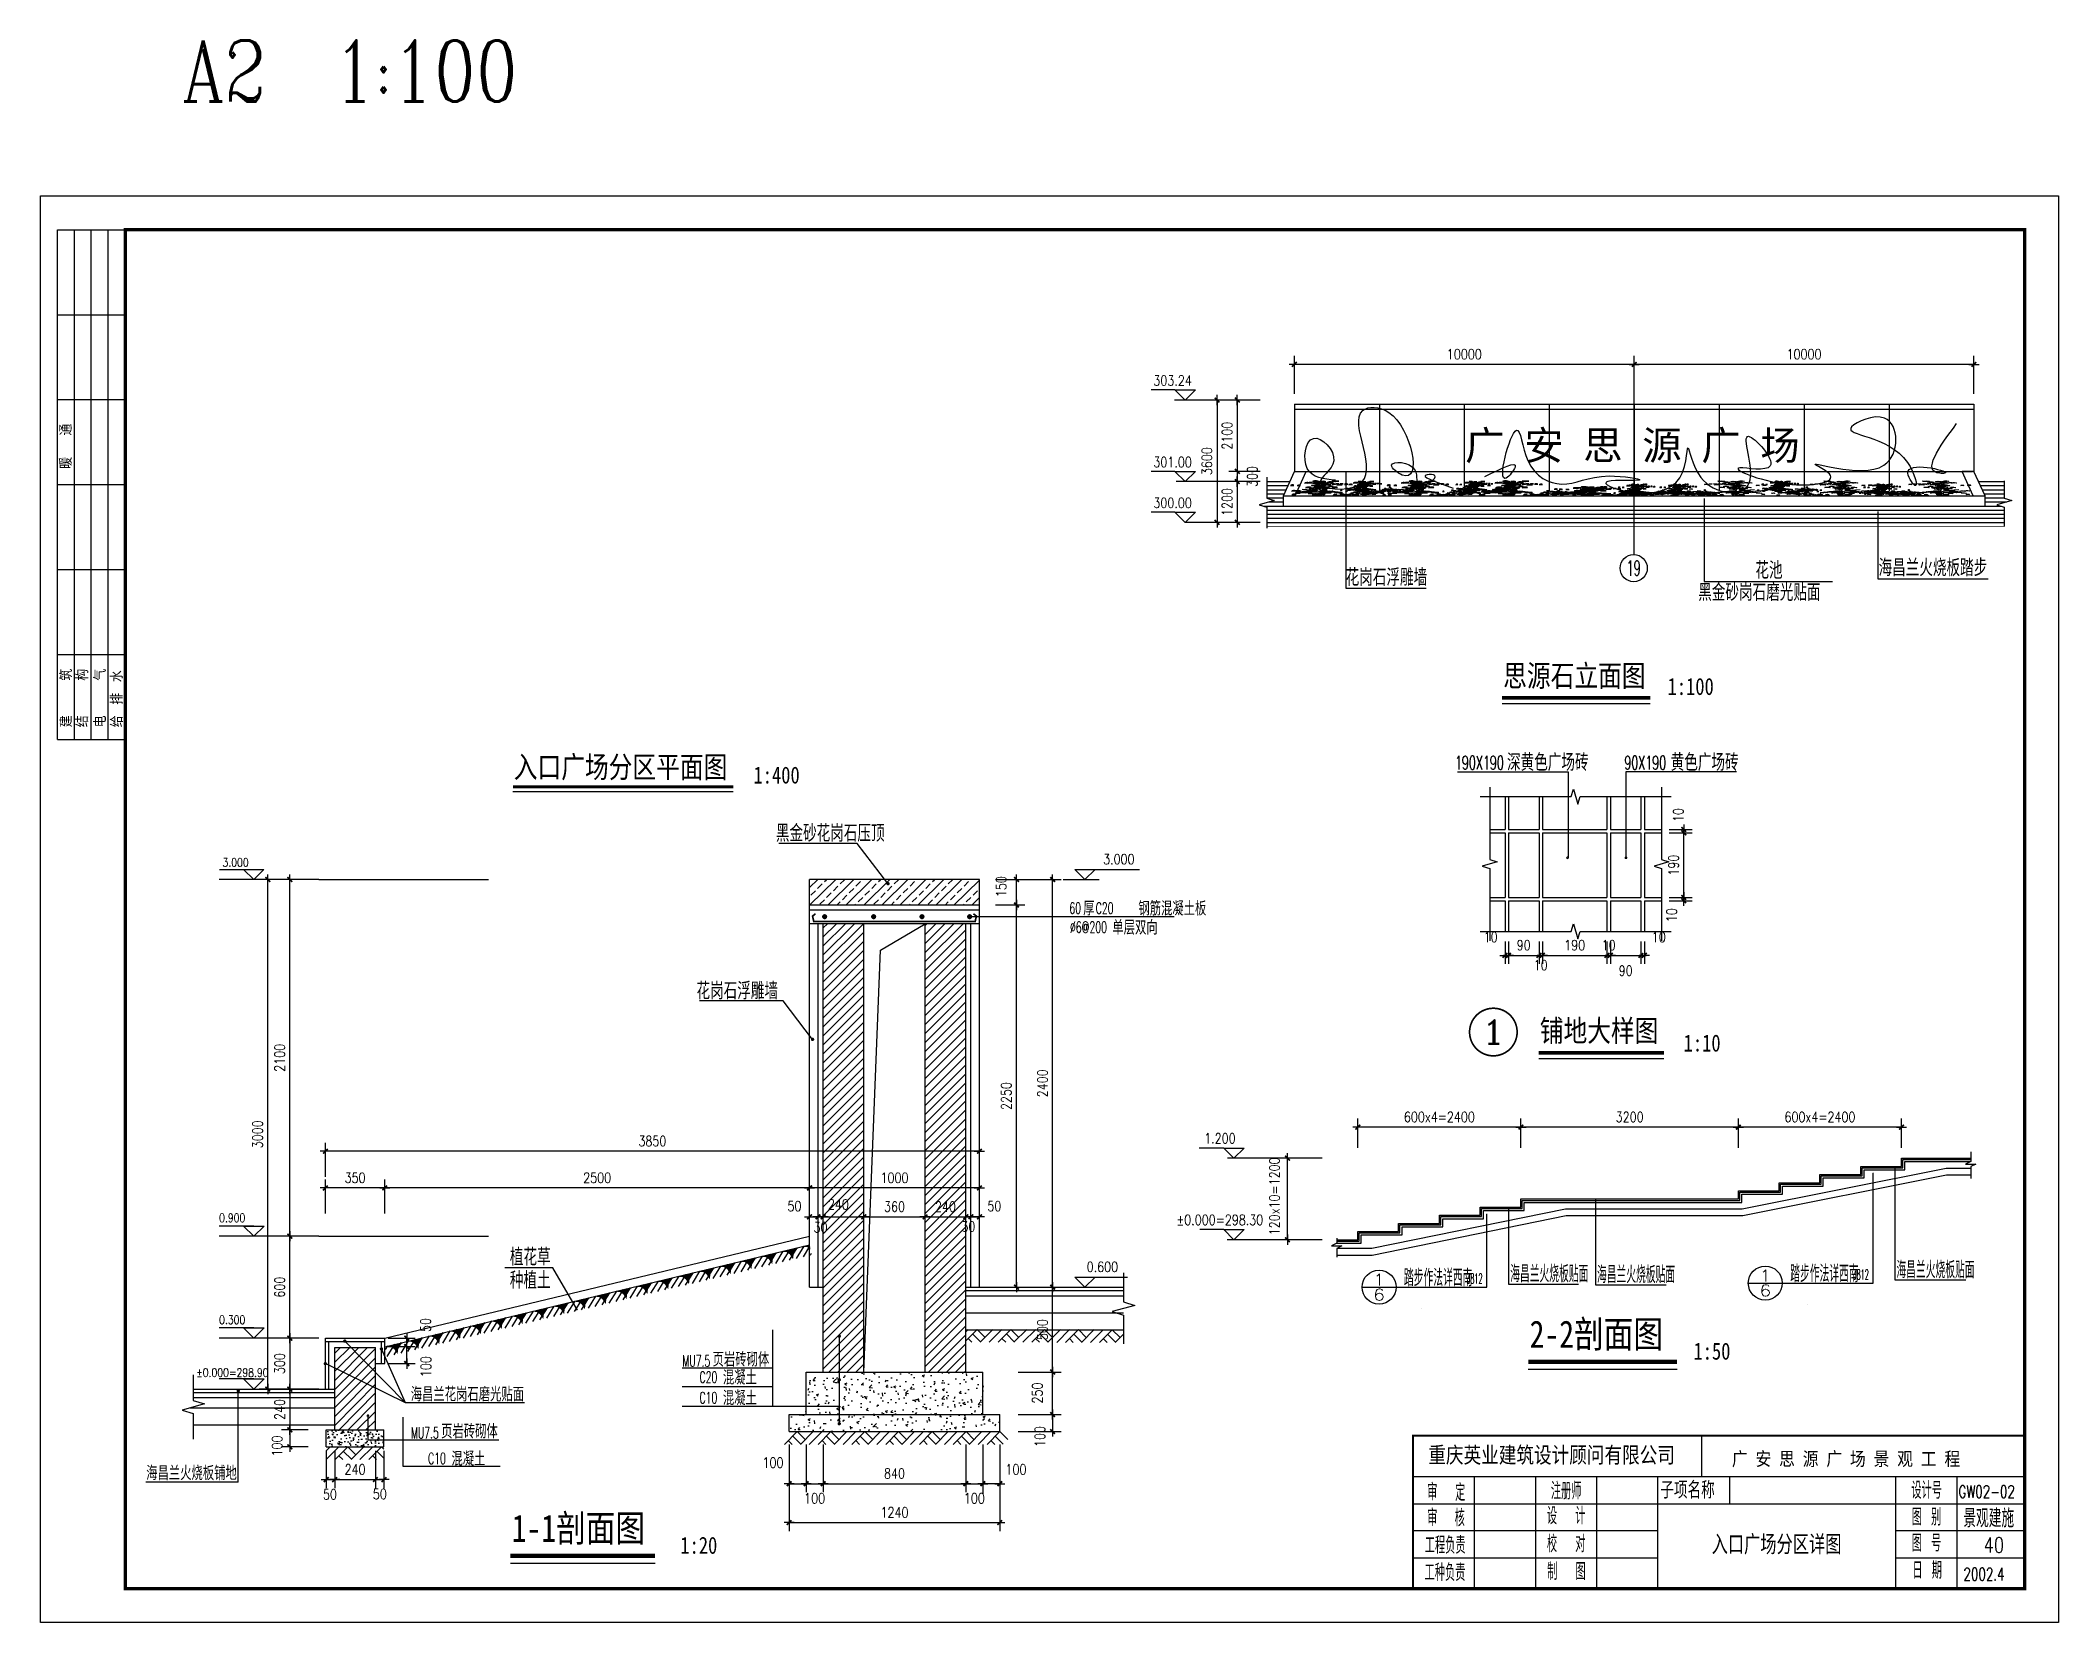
# Model space of a CAD drawing. Extents: x 0 to 11014425, y 0 to 2581013.
# Drawn here: x 10785683 to 10845083, y 2492982 to 2539556 of the extents above; entities that cross this region are included whole.
import ezdxf
from ezdxf.enums import TextEntityAlignment as Align

# ---------------------------------------------------------------- set-up
doc = ezdxf.new("R2010")
doc.units = 0
doc.header["$LTSCALE"] = 4000
doc.header["$MEASUREMENT"] = 0
doc.header["$PDMODE"] = 34
for name, pattern in [('ACAD_ISO07W100', [3.5, 0.5, -3]), ('CONTINOUS', [0]), ('DASH', [0.35, 0.25, -0.1]), ('DOTE', [2.42, 2, -0.2, 0.02, -0.2])]:
    doc.linetypes.add(name, pattern=pattern)
doc.layers.get('0').update_dxf_attribs({"color": 253, "linetype": 'DASH'})
doc.layers.get('DEFPOINTS').update_dxf_attribs({"linetype": 'CONTINUOUS'})
for name, color, linetype in [('1', 2, 'CONTINUOUS'), ('AXIS', 3, 'CONTINUOUS'), ('AXIS_TEXT', 7, 'CONTINUOUS'), ('OTHER', 7, 'CONTINUOUS'), ('PUB_DIM', 3, 'CONTINUOUS'), ('PUB_HATCH', 7, 'CONTINUOUS'), ('PUB_TEXT', 7, 'CONTINUOUS'), ('PUB_TITLE', 4, 'CONTINUOUS'), ('STAIR', 2, 'CONTINUOUS'), ('T4', 3, 'CONTINUOUS'), ('T5', 13, 'CONTINUOUS'), ('TREE', 64, 'CONTINUOUS')]:
    doc.layers.add(name, color=color, linetype=linetype)
doc.styles.add('_HZTXT', font='txt.shx', dxfattribs={"width": 0.8, "bigfont": 'HZTXT.shx'})
doc.styles.add('_ROMANS', font='ROMANS.shx', dxfattribs={"width": 0.6})
doc.styles.add('COMP', font='COMPLEX', dxfattribs={"bigfont": 'hztxt'})
doc.styles.add('COMPLEX', font='COMPLEX')
doc.styles.add('DIM_FONT', font='SIMPLEX.shx', dxfattribs={"width": 0.8})
doc.styles.add('FS64F', font='romant.shx', dxfattribs={"width": 0.95, "height": 8, "bigfont": 'hztxt.shx'})
doc.styles.add('H1', font='txt.shx', dxfattribs={"bigfont": 'hztxt.shx'})
doc.styles.add('HZ', font='txt', dxfattribs={"bigfont": 'hztxt'})
doc.styles.add('HZ1', font='', dxfattribs={"width": 0.8})
doc.styles.add('宋体', font='SimSun.ttf', dxfattribs={"width": 0.7})
doc.styles.get('HZ1').set_extended_font_data('KaiTi_GB2312')
doc.dimstyles.new('AXIS20', dxfattribs={"dimscale": 0.2, "dimtxt": 300, "dimasz": 1, "dimexe": 250, "dimexo": 300, "dimgap": 150, "dimtad": 1, "dimdec": 0, "dimzin": 0, "dimtxsty": 'DIM_FONT', "dimblk": '_DIMX', "dimcen": 0.09, "dimse1": 1, "dimse2": 1, "dimclrt": 7, "dimazin": 3, "dimtfac": 1, "dimtdec": 0, "dimtix": 1, "dimtmove": 0, "dimatfit": 3, "dimtolj": 1, "dimtzin": 0})
doc.dimstyles.new('DIMA20', dxfattribs={"dimscale": 0.2, "dimtxt": 300, "dimasz": 1, "dimexe": 250, "dimexo": 300, "dimgap": 150, "dimtad": 1, "dimdec": 0, "dimzin": 0, "dimtxsty": 'DIM_FONT', "dimblk": '_DIMX', "dimcen": 0.09, "dimse1": 1, "dimclrt": 7, "dimazin": 3, "dimtfac": 1, "dimtdec": 0, "dimtix": 1, "dimtmove": 0, "dimatfit": 3, "dimtolj": 1, "dimtzin": 0})
doc.dimstyles.new('DIMN', dxfattribs={"dimtxt": 300, "dimasz": 1, "dimexe": 250, "dimexo": 300, "dimgap": 150, "dimtad": 1, "dimdec": 0, "dimzin": 0, "dimtxsty": 'DIM_FONT', "dimblk": '_DIMX', "dimcen": 0.09, "dimclrt": 7, "dimazin": 3, "dimtfac": 1, "dimtdec": 0, "dimtix": 1, "dimtmove": 0, "dimatfit": 3, "dimtolj": 1, "dimtzin": 0})
doc.dimstyles.new('DIMN10', dxfattribs={"dimscale": 0.1, "dimtxt": 300, "dimasz": 1, "dimexe": 250, "dimexo": 300, "dimgap": 150, "dimtad": 1, "dimdec": 0, "dimzin": 0, "dimtxsty": 'DIM_FONT', "dimblk": '_DIMX', "dimcen": 0.09, "dimclrt": 7, "dimazin": 3, "dimtfac": 1, "dimtdec": 0, "dimtix": 1, "dimtmove": 0, "dimatfit": 3, "dimtolj": 1, "dimtzin": 0})
doc.dimstyles.new('DIMN20', dxfattribs={"dimscale": 0.2, "dimtxt": 300, "dimasz": 1, "dimexe": 250, "dimexo": 300, "dimgap": 150, "dimtad": 1, "dimdec": 0, "dimzin": 0, "dimtxsty": 'DIM_FONT', "dimblk": '_DIMX', "dimcen": 0.09, "dimclrt": 7, "dimazin": 3, "dimtfac": 1, "dimtdec": 0, "dimtix": 1, "dimtmove": 0, "dimatfit": 3, "dimtolj": 1, "dimtzin": 0})
doc.dimstyles.new('DIMN50', dxfattribs={"dimscale": 0.5, "dimtxt": 300, "dimasz": 1, "dimexe": 250, "dimexo": 300, "dimgap": 150, "dimtad": 1, "dimdec": 0, "dimzin": 0, "dimtxsty": 'DIM_FONT', "dimblk": '_DIMX', "dimcen": 0.09, "dimclrt": 7, "dimazin": 3, "dimtfac": 1, "dimtdec": 0, "dimtix": 1, "dimtmove": 0, "dimatfit": 3, "dimtolj": 1, "dimtzin": 0})
pattern_1 = [(50, (-57235833.71, -77747595.92), (143.45203652, -12.550427), [15, -165]), (355, (-57235833.71, -77747595.92), (-27.75026672, 150.43842674), [12, -132]), (100.4514, (-57235821.76, -77747596.97), (115.70187634, 137.88790841), [12.748038, -140.2284224]), (46.1842, (-57235833.71, -77747555.92), (213.44820973, -33.10380287), [22.5, -247.5]), (96.6356, (-57235815.93, -77747558.68), (186.9325411, 194.8235742), [19.1220576, -210.3426]), (351.1842, (-57235833.71, -77747555.92), (186.93238903, 194.8237202), [18, -198]), (21, (-57235813.71, -77747565.92), (119.38141042, -80.52377813), [15, -165]), (326, (-57235813.71, -77747565.92), (48.66306638, 145.030009), [12, -132]), (71.4514, (-57235803.77, -77747572.63), (168.04452572, 64.50609934), [12.748038, -140.2284224]), (37.5, (-57235833.714, -77747595.92), (2.431971063, 66.578770766), [0, -130.4, 0, -134, 0, -132.5]), (7.5, (-57235833.714, -77747595.92), (52.61390749, 78.882342376), [0, -76.4, 0, -127.4, 0, -50.5]), (327.5, (-57235878.314, -77747595.92), (106.764487234, -4.510974347), [0, -50, 0, -156, 0, -207]), (317.5, (-57235898.31, -77747595.92), (116.63723387, 20.02099647), [0, -65, 0, -103.6, 0, -147])]
pattern_2 = [(45, (-57235833.714, -77747595.922), (-26.516504294, 26.516504294), [])]

msp = doc.modelspace()

# ---------------------------------------------------------------- texts
at = {"layer": 'PUB_DIM', "color": 3, "linetype": 'CONTINOUS', "style": 'DIM_FONT', "width": 0.8}
for s, p in [('303.24', (10819006.293, 2529542.684)), ('301.00', (10819006.293, 2527142.684)), ('300.00', (10819006.293, 2525942.684))]:
    msp.add_text(s, height=300, dxfattribs=at).set_placement(p, align=Align.MIDDLE)
at = {"layer": 'PUB_TEXT', "width": 0.8}
for s, height, style, p in [(' A2  1:100', 1800, 'COMPLEX', (10799733.052, 2537756.473)), ('1:100', 500, 'HZ1', (10834934.61, 2520288.96)), ('1:400', 500, 'HZ1', (10808031.504, 2517680.913)), ('1:10', 500, 'HZ1', (10835134.635, 2509792.755)), ('1:50', 500, 'HZ1', (10835424.102, 2500723.126)), ('1:20', 500, 'HZ1', (10805606.625, 2495008.627))]:
    msp.add_text(s, height=height, dxfattribs=dict(at, style=style)).set_placement(p, align=Align.RIGHT)
at = {"layer": 'PUB_TEXT', "linetype": 'CONTINUOUS', "style": 'HZ1'}
msp.add_text('广 安 思 源 广 场', height=850, dxfattribs=at).set_placement((10827615.992, 2527209.91, -3449.965))
at = {"layer": 'PUB_TEXT', "linetype": 'CONTINUOUS'}
for s, height, style, width, p in [('花岗石浮雕墙', 500, 'FS64F', 0.8, (10824098.809, 2523498.095)), ('花池', 500, 'FS64F', 0.8, (10836158.072, 2523706.054)), ('海昌兰火烧板踏步', 500, 'FS64F', 0.8, (10839783.585, 2523783.429)), ('黑金砂岗石磨光贴面', 500, 'FS64F', 0.8, (10834475.56, 2523057.319)), ('思源石立面图', 640, '宋体', 0.8, (10828735.899, 2520535.031)), ('入口广场分区平面图', 640, '宋体', 0.8, (10799615.788, 2517849.029)), ('深黄色广场砖', 500, 'FS64F', 0.8, (10828848.563, 2518053.387)), ('黄色广场砖', 500, 'FS64F', 0.8, (10833664.768, 2518053.387)), ('190X190', 400, 'DIM_FONT', 0.6, (10827316.07, 2518091.688)), ('90X190', 400, 'DIM_FONT', 0.6, (10832299.964, 2518091.688)), ('铺地大样图', 640, '宋体', 0.8, (10829813.103, 2510085.57)), ('2-2剖面图', 800, '宋体', 0.8, (10829514.515, 2501074.314)), ('重庆英业建筑设计顾问有限公司', 475, 'HZ1', 0.8, (10826532.721, 2497680.779, -6899.931)), ('1-1剖面图', 800, '宋体', 0.8, (10799555.996, 2495359.816)), ('入口广场分区详图', 500, '宋体', 0.7, (10834870.645, 2495046.339))]:
    msp.add_text(s, height=height, dxfattribs=dict(at, style=style, width=width)).set_placement(p)
at = {"layer": 'PUB_TEXT'}
for s, height, style, width, p in [('广 安 思 源 广 场 景 观 工 程', 400, '宋体', 0.85, (10835466.844, 2497602.938)), ('景观建施', 533.3333, 'FS64F', 0.7, (10842279.504, 2495787.408)), ('40', 440, 'H1', 0.8, (10842876.384, 2495045.595))]:
    msp.add_text(s, height=height, dxfattribs=dict(at, style=style, width=width)).set_placement(p)
at = {"layer": 'PUB_TEXT', "linetype": 'CONTINUOUS', "style": 'HZ', "width": 0.6}
for s, height, p in [('设计号', 499.985, (10841198.718, 2496627.491)), ('审', 499.985, (10826649.664, 2496577.373)), ('定', 499.985, (10827471.389, 2496562.874)), ('注册师', 499.985, (10830589.296, 2496607.991)), ('审', 499.985, (10826649.664, 2495821.146)), ('核', 499.985, (10827458.39, 2495812.646)), ('设  计', 499.985, (10830589.296, 2495877.263)), ('图 别', 499.985, (10841195.218, 2495841.014)), ('工程负责', 499.985, (10827028.56, 2495010.42)), ('校  对', 499.995, (10830589.296, 2495052.947)), ('图 号', 499.985, (10841195.218, 2495075.037)), ('日 期', 499.985, (10841215.467, 2494272.811)), ('工种负责', 499.985, (10827023.824, 2494208.194)), ('制  图', 499.995, (10830596.902, 2494236.573))]:
    msp.add_text(s, height=height, dxfattribs=at).set_placement(p, align=Align.CENTER)
at = {"layer": 'PUB_TITLE', "style": 'FS64F', "width": 0.8}
msp.add_text('子项名称', height=500, dxfattribs=at).set_placement((10834161.672, 2496633.644), align=Align.CENTER)
at = {"layer": 'PUB_TITLE', "color": 7, "style": 'DIM_FONT', "width": 0.7}
for s, p in [('GW02-02', (10842135.732, 2496653.861)), ('2002.4', (10842282.491, 2494226.129))]:
    msp.add_text(s, height=366.6667, dxfattribs=at).set_placement(p)

# ---------------------------------------------------------------- blocks, each defined once
blk = doc.blocks.new('_LABEL1')
for p, q in [((-150, 20), (-75, 20)), ((-150, 20), (-150, 0)), ((-125, 20), (-125, 0)), ((-100, 20), (-100, 0)), ((-75, 20), (-75, 0)), ((-75, 20), (-75, 0)), ((-75, 20), (0, 20)), ((-50, 20), (-50, 0)), ((-25, 20), (-25, 0)), ((0, 20), (0, 0)), ((-150, 15), (-75, 15)), ((-75, 15), (0, 15)), ((-150, 10), (-75, 10)), ((-75, 10), (0, 10)), ((-150, 5), (-75, 5)), ((-150, 0), (-75, 0)), ((-75, 5), (0, 5)), ((-75, 0), (0, 0))]:
    blk.add_line(p, q)
at = {"style": 'HZ'}
for s, p in [('建   筑', (-146.45, 15.65)), ('暖  通', (-70.35, 15.73)), ('结   构', (-146.45, 10.91)), ('电   气', (-146.45, 5.65)), ('给 排 水', (-146.45, 0.73))]:
    blk.add_text(s, height=3.509, dxfattribs=at).set_placement(p)
blk = doc.blocks.new('M_G79')
at = {"color": 3, "linetype": 'CONTINUOUS'}
for p, q in [((-1186, 4132), (-869, 4207)), ((-1072, 3965), (-755, 4040)), ((-716, 3992), (-399, 4067)), ((-222, 3919), (-31, 3964)), ((-43, 4142), (148, 4187)), ((156, 4142), (346, 4187)), ((178, 4140), (368, 4185)), ((-2470, 2935), (-2280, 2980)), ((-2463, 3000), (-2272, 3045)), ((-2075, 2913), (-1885, 2958)), ((-1641, 3610), (-1324, 3685)), ((-1590, 2282), (-1273, 2357)), ((-1503, 3661), (-1186, 3736)), ((-1379, 1994), (-1062, 2069)), ((-1245, 2843), (-1055, 2888)), ((-1157, 3600), (-840, 3675)), ((-1129, 2896), (-939, 2941)), ((-1116, 2383), (-799, 2458)), ((-1050, 1979), (-733, 2054)), ((-1042, 2886), (-852, 2931)), ((-1041, 3058), (-724, 3133)), ((-1007, 2768), (-690, 2843)), ((-946, 3709), (-629, 3784)), ((-922, 3332), (-605, 3407)), ((-922, 3332), (-605, 3407)), ((-845, 2640), (-528, 2715)), ((-835, 3322), (-518, 3397)), ((-800, 2683), (-610, 2728)), ((-778, 2681), (-588, 2726)), ((-777, 2456), (-460, 2531)), ((-748, 2122), (-431, 2197)), ((-742, 2809), (-552, 2854)), ((-712, 3440), (-395, 3515)), ((-711, 2894), (-520, 2939)), ((-702, 2932), (-385, 3007)), ((-697, 2381), (-380, 2456)), ((-634, 3145), (-317, 3220)), ((-574, 3491), (-257, 3566)), ((-486, 2291), (-169, 2366)), ((-421, 3077), (-104, 3152)), ((-326, 3777), (-136, 3822)), ((-259, 2552), (58, 2627)), ((-125, 3600), (65, 3645)), ((-93, 3486), (97, 3531)), ((-28, 3281), (162, 3326)), ((-24, 2284), (293, 2359)), ((178, 3346), (368, 3391)), ((257, 3024), (574, 3099)), ((441, 3339), (632, 3384)), ((705, 3331), (895, 3376)), ((979, 3213), (1169, 3258)), ((-3794, 150), (-3603, 195)), ((-2906, 603), (-2715, 648)), ((-2413, 1227), (-2096, 1302)), ((-2397, 215), (-2207, 260)), ((-2219, 588), (-1902, 663)), ((-2156, 1154), (-1839, 1229)), ((-1953, 801), (-1636, 876)), ((-1822, 985), (-1505, 1060)), ((-1682, 1057), (-1365, 1132)), ((-1537, 1372), (-1220, 1447)), ((-1513, 994), (-1195, 1069)), ((-1433, 523), (-1116, 598)), ((-1227, 1183), (-910, 1258)), ((-1195, 1665), (-878, 1740)), ((-1191, 121), (-874, 196)), ((-1188, 143), (-871, 218)), ((-997, 1863), (-680, 1938)), ((-941, -17), (-624, 58)), ((-886, 484), (-569, 559)), ((-760, 1021), (-443, 1096)), ((-760, 426), (-443, 501)), ((-755, 271), (-438, 346)), ((-750, 513), (-433, 588)), ((-661, 922), (-344, 997)), ((-629, 1800), (-312, 1875)), ((-607, 1202), (-290, 1277)), ((-573, 714), (-256, 789)), ((-407, 629), (-89, 704)), ((-385, 1023), (-68, 1098)), ((-218, 939), (99, 1014)), ((-86, 973), (104, 1018)), ((-43, 968), (148, 1013)), ((23, -31), (213, 14)), ((71, 206), (261, 251)), ((124, 883), (315, 928)), ((187, 854), (378, 899)), ((379, 789), (569, 834)), ((391, 699), (581, 744)), ((442, 164), (632, 209)), ((517, 244), (707, 289)), ((633, 99), (823, 144)), ((788, 104), (978, 149)), ((826, 56), (1017, 101)), ((935, 242), (1125, 287)), ((1037, 363), (1227, 408)), ((1163, 106), (1353, 151)), ((1199, 830), (1389, 875)), ((1347, 769), (1537, 814)), ((1349, 196), (1539, 241)), ((1366, 348), (1556, 393)), ((1376, 435), (1566, 480)), ((1402, 1270), (1592, 1315)), ((1574, 1031), (1764, 1076)), ((1649, 317), (1839, 362)), ((1661, 1021), (1851, 1066)), ((1734, 484), (1924, 529)), ((1785, 941), (1975, 986)), ((1819, 651), (2009, 696)), ((1860, 1814), (2050, 1859)), ((1898, 377), (2089, 422)), ((1959, 723), (2149, 768)), ((1990, 1205), (2181, 1250)), ((1993, 1227), (2183, 1272)), ((2070, 931), (2260, 976)), ((2114, 530), (2304, 575)), ((2179, 919), (2369, 964)), ((2218, 871), (2408, 916)), ((2252, 581), (2442, 626)), ((2276, 798), (2466, 843)), ((2334, 329), (2524, 374)), ((2353, 702), (2544, 747)), ((2353, 305), (2544, 350)), ((2433, 627), (2623, 672)), ((2443, 912), (2633, 957)), ((2649, 779), (2839, 824)), ((2801, 762), (2991, 807)), ((2852, 624), (3042, 669)), ((2944, 63), (3134, 108)), ((3246, 602), (3437, 647)), ((233, -121), (424, -76))]:
    blk.add_line(p, q, dxfattribs=at)
for points in [[(-474, 19), (-535, 70), (-743, 1769), (-503, 2932), (-208, 3406)], [(-656, 1561), (-179, 2279)], [(-615, 740), (-958, 1418), (-1781, 1752)], [(-1607, 740), (-823, 852)], [(1614, 559), (1079, 706)], [(1612, 537), (1876, -65)], [(1854, 135), (2456, 597)]]:
    blk.add_lwpolyline(points, dxfattribs=at)
at = {"color": 3, "linetype": 'CONTINUOUS', "const_width": 22.5}
blk.add_lwpolyline([(1251, 70), (1527, -27)], dxfattribs=at)
at = {"color": 3, "linetype": 'CONTINUOUS'}
for centre, radius in [((-1018, 4158), 157), ((-904, 3991), 157), ((-548, 4017), 157), ((-121, 3935), 94.1), ((58, 4157), 94.1), ((257, 4157), 94.1), ((279, 4155), 94.1), ((-2369, 2950), 94.1), ((-2362, 3015), 94.1), ((-1975, 2928), 94.1), ((-1473, 3635), 157), ((-1422, 2307), 157), ((-1335, 3686), 157), ((-1211, 2019), 157), ((-1144, 2858), 94.1), ((-989, 3625), 157), ((-1028, 2911), 94.1), ((-947, 2408), 157), ((-882, 2004), 157), ((-941, 2902), 94.1), ((-872, 3083), 157), ((-839, 2793), 157), ((-829, 1888), 157), ((-778, 3734), 157), ((-754, 3357), 157), ((-754, 3357), 157), ((-676, 2665), 157), ((-667, 3347), 157), ((-699, 2698), 94.1), ((-677, 2696), 94.1), ((-609, 2481), 157), ((-580, 2147), 157), ((-641, 2824), 94.1), ((-610, 2909), 94.1), ((-543, 3466), 157), ((-534, 2958), 157), ((-529, 2406), 157), ((-466, 3171), 157), ((-461, 1825), 157), ((-405, 3517), 157), ((-318, 2317), 157), ((-253, 3103), 157), ((-225, 3792), 94.1), ((-91, 2578), 157), ((-24, 3615), 94.1), ((7, 3502), 94.1), ((73, 3296), 94.1), ((144, 2309), 157), ((279, 3361), 94.1), ((425, 3050), 157), ((542, 3354), 94.1), ((806, 3347), 94.1), ((1080, 3228), 94.1), ((-3693, 165), 94.1), ((-2805, 618), 94.1), ((-2245, 1252), 157), ((-2296, 231), 94.1), ((-2051, 613), 157), ((-1988, 1179), 157), ((-1785, 826), 157), ((-1654, 1010), 157), ((-1514, 1083), 157), ((-1369, 1397), 157), ((-1344, 1020), 157), ((-1264, 548), 157), ((-1059, 1208), 157), ((-1027, 1690), 157), ((-1022, 146), 157), ((-1020, 168), 157), ((-773, 8), 157), ((-717, 509), 157), ((-592, 1046), 157), ((-592, 451), 157), ((-587, 296), 157), ((-582, 538), 157), ((-492, 947), 157), ((-439, 1228), 157), ((-405, 739), 157), ((-238, 654), 157), ((-217, 1049), 157), ((-50, 964), 157), ((15, 988), 94.1), ((58, 983), 94.1), ((124, -16), 94.1), ((172, 221), 94.1), ((225, 898), 94.1), ((288, 869), 94.1), ((479, 804), 94.1), ((492, 714), 94.1), ((542, 180), 94.1), ((617, 260), 94.1), ((734, 114), 94.1), ((889, 119), 94.1), ((927, 71), 94.1), ((1036, 257), 94.1), ((1138, 378), 94.1), ((1264, 122), 94.1), ((1300, 845), 94.1), ((1448, 785), 94.1), ((1450, 211), 94.1), ((1467, 364), 94.1), ((1477, 451), 94.1), ((1503, 1285), 94.1), ((1675, 1046), 94.1), ((1750, 332), 94.1), ((1762, 1036), 94.1), ((1835, 499), 94.1), ((1886, 956), 94.1), ((1919, 666), 94.1), ((1961, 1830), 94.1), ((1999, 393), 94.1), ((2060, 739), 94.1), ((2091, 1220), 94.1), ((2094, 1242), 94.1), ((2171, 947), 94.1), ((2215, 545), 94.1), ((2280, 935), 94.1), ((2319, 886), 94.1), ((2353, 596), 94.1), ((2377, 814), 94.1), ((2435, 344), 94.1), ((2454, 717), 94.1), ((2454, 320), 94.1), ((2534, 642), 94.1), ((2544, 927), 94.1), ((2750, 794), 94.1), ((2902, 777), 94.1), ((2953, 639), 94.1), ((3045, 78), 94.1), ((3347, 618), 94.1), ((334, -106), 94.1)]:
    blk.add_arc(centre, radius, 18.44222, 198.41455, dxfattribs=at)
at = {"width": 0.8, "flags": 9}
for tag in ['XSIZE', 'YSIZE']:
    blk.add_attdef(tag, (0, 0), '', height=0.5, dxfattribs=at)
blk = doc.blocks.new('A$C74E62408')
at = {"color": 42}
for p, q in [((829, 3745), (1146, 3820)), ((967, 3796), (1284, 3871)), ((1284, 4268), (1601, 4343)), ((1313, 3736), (1630, 3811)), ((1398, 4101), (1715, 4176)), ((1524, 3844), (1841, 3919)), ((1754, 4128), (2071, 4203)), ((1758, 3576), (2075, 3651)), ((1896, 3627), (2213, 3702)), ((2144, 3912), (2334, 3957)), ((2248, 4055), (2438, 4100)), ((2345, 3736), (2535, 3781)), ((2377, 3622), (2567, 3667)), ((2427, 4277), (2618, 4322)), ((2626, 4277), (2816, 4322)), ((2648, 4275), (2838, 4320)), ((0, 3070), (190, 3115)), ((7, 3136), (197, 3181)), ((394, 3049), (585, 3094)), ((880, 2417), (1197, 2492)), ((1225, 2978), (1415, 3023)), ((1341, 3032), (1531, 3077)), ((1354, 2519), (1671, 2594)), ((1428, 3022), (1618, 3067)), ((1429, 3194), (1746, 3269)), ((1463, 2903), (1780, 2978)), ((1548, 3467), (1865, 3542)), ((1548, 3467), (1865, 3542)), ((1625, 2775), (1942, 2850)), ((1635, 3457), (1952, 3532)), ((1670, 2819), (1860, 2864)), ((1692, 2816), (1882, 2861)), ((1693, 2591), (2010, 2666)), ((1728, 2944), (1918, 2989)), ((1759, 3029), (1950, 3074)), ((1768, 3068), (2085, 3143)), ((1773, 2516), (2090, 2591)), ((1836, 3281), (2153, 3356)), ((1984, 2427), (2301, 2502)), ((2049, 3213), (2366, 3288)), ((2211, 2688), (2528, 2763)), ((2442, 3416), (2632, 3461)), ((2446, 2419), (2763, 2494)), ((2648, 3482), (2838, 3526)), ((2726, 3160), (3044, 3235)), ((2911, 3474), (3102, 3519)), ((3175, 3467), (3365, 3512)), ((3449, 3348), (3639, 3393)), ((57, 1362), (374, 1437)), ((314, 1290), (631, 1365)), ((648, 1120), (965, 1195)), ((788, 1193), (1105, 1268)), ((933, 1507), (1250, 1582)), ((957, 1130), (1274, 1205)), ((1091, 2129), (1408, 2204)), ((1243, 1319), (1560, 1394)), ((1274, 1800), (1591, 1875)), ((1420, 2115), (1737, 2190)), ((1473, 1998), (1790, 2073)), ((1710, 1157), (2027, 1231)), ((1722, 2257), (2039, 2332)), ((1841, 1936), (2158, 2011)), ((1863, 1338), (2180, 1413)), ((2085, 1159), (2402, 1234)), ((3872, 1406), (4062, 1451)), ((4044, 1166), (4234, 1211)), ((4131, 1156), (4321, 1201)), ((4330, 1950), (4520, 1995)), ((4460, 1340), (4651, 1385)), ((4463, 1362), (4653, 1407)), ((73, 351), (263, 396)), ((251, 723), (568, 798)), ((517, 936), (834, 1011)), ((1037, 658), (1354, 733)), ((1279, 257), (1596, 331)), ((1282, 278), (1599, 353)), ((1529, 119), (1846, 194)), ((1584, 619), (1901, 694)), ((1710, 561), (2027, 636)), ((1715, 406), (2032, 481)), ((1720, 648), (2037, 723)), ((1809, 1057), (2126, 1132)), ((1896, 849), (2213, 924)), ((2063, 765), (2380, 840)), ((2252, 1074), (2569, 1149)), ((2384, 1108), (2574, 1153)), ((2427, 1103), (2618, 1148)), ((2493, 104), (2683, 149)), ((2541, 341), (2731, 386)), ((2594, 1019), (2785, 1064)), ((2657, 990), (2848, 1035)), ((2703, 15), (2894, 60)), ((2849, 924), (3039, 969)), ((2861, 835), (3051, 880)), ((2911, 300), (3102, 345)), ((2986, 380), (3177, 425)), ((3103, 235), (3293, 280)), ((3258, 240), (3448, 284)), ((3296, 191), (3486, 236)), ((3405, 377), (3595, 422)), ((3507, 498), (3697, 543)), ((3633, 242), (3823, 287)), ((3669, 965), (3859, 1010)), ((3817, 905), (4007, 950)), ((3819, 331), (4009, 376)), ((3836, 484), (4026, 529)), ((3846, 571), (4036, 616)), ((4119, 452), (4309, 497)), ((4204, 619), (4394, 664)), ((4255, 1077), (4445, 1122)), ((4288, 786), (4479, 831)), ((4368, 513), (4559, 558)), ((4429, 859), (4619, 904)), ((4540, 1067), (4730, 1112)), ((4584, 665), (4774, 710)), ((4649, 1055), (4839, 1100)), ((4688, 1006), (4878, 1051)), ((4722, 716), (4912, 761)), ((4746, 934), (4936, 979)), ((4804, 464), (4994, 509)), ((4823, 837), (5014, 882)), ((4823, 440), (5014, 485)), ((4903, 762), (5093, 807)), ((4913, 1048), (5103, 1093)), ((5119, 914), (5309, 959)), ((5271, 898), (5461, 943)), ((5322, 760), (5512, 805)), ((5414, 198), (5604, 243)), ((5716, 738), (5907, 783))]:
    blk.add_line(p, q, dxfattribs=at)
for points in [[(1996, 155), (1935, 206), (1727, 1904), (1967, 3068), (2262, 3542)], [(1814, 1696), (2291, 2415)], [(1855, 876), (1512, 1553), (689, 1887)], [(863, 876), (1647, 987)], [(4084, 694), (3549, 842)], [(4082, 673), (4346, 70)], [(4324, 271), (4926, 733)]]:
    blk.add_lwpolyline(points, dxfattribs=at)
at = {"color": 42, "const_width": 22.5}
blk.add_lwpolyline([(3721, 206), (3997, 109)], dxfattribs=at)
at = {"color": 42}
for centre, radius in [((997, 3771), 157), ((1135, 3821), 157), ((1452, 4293), 157), ((1481, 3761), 157), ((1566, 4126), 157), ((1692, 3870), 157), ((1716, 3492), 157), ((1716, 3492), 157), ((1803, 3483), 157), ((1922, 4153), 157), ((1927, 3601), 157), ((2065, 3652), 157), ((2245, 3927), 94.1), ((2349, 4070), 94.1), ((2446, 3751), 94.1), ((2477, 3637), 94.1), ((2528, 4293), 94.1), ((2727, 4293), 94.1), ((2748, 4290), 94.1), ((2749, 3497), 94.1), ((3012, 3489), 94.1), ((3276, 3482), 94.1), ((101, 3086), 94.1), ((108, 3151), 94.1), ((495, 3064), 94.1), ((1048, 2442), 157), ((1325, 2994), 94.1), ((1442, 3047), 94.1), ((1523, 2544), 157), ((1529, 3037), 94.1), ((1598, 3219), 157), ((1631, 2929), 157), ((1794, 2800), 157), ((1771, 2834), 94.1), ((1793, 2831), 94.1), ((1861, 2617), 157), ((1890, 2283), 157), ((1829, 2960), 94.1), ((1860, 3044), 94.1), ((1936, 3093), 157), ((1941, 2542), 157), ((2004, 3306), 157), ((2152, 2452), 157), ((2217, 3238), 157), ((2379, 2713), 157), ((2543, 3431), 94.1), ((2614, 2445), 157), ((2895, 3185), 157), ((3550, 3364), 94.1), ((225, 1388), 157), ((482, 1315), 157), ((816, 1146), 157), ((956, 1218), 157), ((1101, 1533), 157), ((1126, 1155), 157), ((1259, 2154), 157), ((1411, 1344), 157), ((1443, 1825), 157), ((1588, 2140), 157), ((1641, 2024), 157), ((1878, 1182), 157), ((1978, 1083), 157), ((2009, 1961), 157), ((2031, 1363), 157), ((2253, 1184), 157), ((2420, 1100), 157), ((2485, 1123), 94.1), ((2528, 1118), 94.1), ((3973, 1421), 94.1), ((4145, 1181), 94.1), ((4232, 1172), 94.1), ((4431, 1965), 94.1), ((4561, 1356), 94.1), ((4564, 1377), 94.1), ((174, 366), 94.1), ((419, 749), 157), ((685, 962), 157), ((1206, 683), 157), ((1448, 282), 157), ((1450, 304), 157), ((1697, 144), 157), ((1752, 645), 157), ((1878, 587), 157), ((1883, 432), 157), ((1888, 674), 157), ((2065, 875), 157), ((2232, 790), 157), ((2594, 119), 94.1), ((2642, 356), 94.1), ((2695, 1034), 94.1), ((2758, 1005), 94.1), ((2804, 30), 94.1), ((2949, 939), 94.1), ((2962, 850), 94.1), ((3012, 315), 94.1), ((3087, 395), 94.1), ((3204, 250), 94.1), ((3358, 255), 94.1), ((3397, 206), 94.1), ((3506, 393), 94.1), ((3608, 514), 94.1), ((3734, 257), 94.1), ((3770, 981), 94.1), ((3917, 920), 94.1), ((3920, 347), 94.1), ((3937, 499), 94.1), ((3947, 586), 94.1), ((4220, 468), 94.1), ((4305, 635), 94.1), ((4356, 1092), 94.1), ((4389, 801), 94.1), ((4469, 528), 94.1), ((4530, 874), 94.1), ((4641, 1082), 94.1), ((4685, 680), 94.1), ((4750, 1070), 94.1), ((4789, 1022), 94.1), ((4823, 731), 94.1), ((4847, 949), 94.1), ((4905, 480), 94.1), ((4924, 852), 94.1), ((4924, 455), 94.1), ((5004, 777), 94.1), ((5014, 1063), 94.1), ((5220, 930), 94.1), ((5372, 913), 94.1), ((5423, 775), 94.1), ((5515, 214), 94.1), ((5817, 753), 94.1)]:
    blk.add_arc(centre, radius, 18.44222, 198.41455, dxfattribs=at)
at = {"color": 42, "width": 0.8, "flags": 9}
for tag in ['YSIZE', 'XSIZE']:
    blk.add_attdef(tag, (2470, 136), '', height=0.5, dxfattribs=at)
blk = doc.blocks.new('_DIMX')
blk.add_line((-150, 0), (150, 0))
at = {"const_width": 50}
blk.add_lwpolyline([(-70, -70), (70, 70)], dxfattribs=at)
blk = doc.blocks.new('*D95')
at = {"color": 0, "linetype": 'BYBLOCK'}
for p, q in [((10821317, 2528969), (10820065, 2528969)), ((10820315, 2528968), (10820315, 2525370)), ((10821317, 2525369), (10820065, 2525369))]:
    blk.add_line(p, q, dxfattribs=at)
at = {"layer": 'DEFPOINTS', "color": 0, "linetype": 'BYBLOCK'}
for p in [(10821617, 2528969), (10820315, 2525369), (10821617, 2525369)]:
    blk.add_point(p, dxfattribs=at)
at = {"color": 0, "linetype": 'BYBLOCK'}
for p, rotation in [((10820315, 2528969), 90), ((10820315, 2525369), 270)]:
    blk.add_blockref('_DIMX', p, dxfattribs=dict(at, rotation=rotation))
at = {"color": 7, "linetype": 'BYBLOCK', "insert": (10820015, 2527169), "char_height": 300, "attachment_point": 5, "rotation": 90, "style": 'DIM_FONT'}
blk.add_mtext('\\A1;3600', dxfattribs=at)
blk = doc.blocks.new('*D96')
at = {"color": 0, "linetype": 'BYBLOCK'}
for p, q in [((10832591, 2529149), (10832591, 2530269)), ((10842590, 2530019), (10832592, 2530019)), ((10842591, 2529149), (10842591, 2530269))]:
    blk.add_line(p, q, dxfattribs=at)
at = {"layer": 'DEFPOINTS', "color": 0, "linetype": 'BYBLOCK'}
for p in [(10832591, 2530019), (10832591, 2528849), (10842591, 2528849)]:
    blk.add_point(p, dxfattribs=at)
at = {"color": 0, "linetype": 'BYBLOCK', "rotation": 180}
blk.add_blockref('_DIMX', (10832591, 2530019), dxfattribs=at)
at = {"color": 0, "linetype": 'BYBLOCK'}
blk.add_blockref('_DIMX', (10842591, 2530019), dxfattribs=at)
at = {"color": 7, "linetype": 'BYBLOCK', "insert": (10837591, 2530319), "char_height": 300, "attachment_point": 5, "style": 'DIM_FONT'}
blk.add_mtext('\\A1;10000', dxfattribs=at)
blk = doc.blocks.new('_AXISO')
blk.add_circle((0, 0), 0.5)
at = {"layer": 'AXIS_TEXT', "style": 'COMPLEX', "width": 1.041667}
blk.add_attdef('A', text='', height=0.56, dxfattribs=at).set_placement((-0.25, -0.28), (0.25, -0.28), align=Align.FIT)
blk = doc.blocks.new('*D97')
at = {"color": 0, "linetype": 'BYBLOCK'}
for p, q in [((10822591, 2529149), (10822591, 2530269)), ((10832590, 2530019), (10822592, 2530019)), ((10832591, 2529149), (10832591, 2530269))]:
    blk.add_line(p, q, dxfattribs=at)
at = {"layer": 'DEFPOINTS', "color": 0, "linetype": 'BYBLOCK'}
for p in [(10822591, 2530019), (10822591, 2528849), (10832591, 2528849)]:
    blk.add_point(p, dxfattribs=at)
at = {"color": 0, "linetype": 'BYBLOCK', "rotation": 180}
blk.add_blockref('_DIMX', (10822591, 2530019), dxfattribs=at)
at = {"color": 0, "linetype": 'BYBLOCK'}
blk.add_blockref('_DIMX', (10832591, 2530019), dxfattribs=at)
at = {"color": 7, "linetype": 'BYBLOCK', "insert": (10827591, 2530319), "char_height": 300, "attachment_point": 5, "style": 'DIM_FONT'}
blk.add_mtext('\\A1;10000', dxfattribs=at)
blk = doc.blocks.new('*D98')
at = {"color": 0, "linetype": 'BYBLOCK'}
for p, q in [((10821584, 2528969), (10820660, 2528969)), ((10820910, 2528968), (10820910, 2526870)), ((10821584, 2526869), (10820660, 2526869))]:
    blk.add_line(p, q, dxfattribs=at)
at = {"layer": 'DEFPOINTS', "color": 0, "linetype": 'BYBLOCK'}
for p in [(10821884, 2528969), (10820910, 2526869), (10821884, 2526869)]:
    blk.add_point(p, dxfattribs=at)
at = {"color": 0, "linetype": 'BYBLOCK'}
for p, rotation in [((10820910, 2528969), 90), ((10820910, 2526869), 270)]:
    blk.add_blockref('_DIMX', p, dxfattribs=dict(at, rotation=rotation))
at = {"color": 7, "linetype": 'BYBLOCK', "insert": (10820610, 2527919), "char_height": 300, "attachment_point": 5, "rotation": 90, "style": 'DIM_FONT'}
blk.add_mtext('\\A1;2100', dxfattribs=at)
blk = doc.blocks.new('*D99')
at = {"color": 0, "linetype": 'BYBLOCK'}
for p, q in [((10821584, 2526569), (10820660, 2526569)), ((10820910, 2526568), (10820910, 2525370)), ((10821584, 2525369), (10820660, 2525369))]:
    blk.add_line(p, q, dxfattribs=at)
at = {"layer": 'DEFPOINTS', "color": 0, "linetype": 'BYBLOCK'}
for p in [(10821884, 2526569), (10820910, 2525369), (10821884, 2525369)]:
    blk.add_point(p, dxfattribs=at)
at = {"color": 0, "linetype": 'BYBLOCK'}
for p, rotation in [((10820910, 2526569), 90), ((10820910, 2525369), 270)]:
    blk.add_blockref('_DIMX', p, dxfattribs=dict(at, rotation=rotation))
at = {"color": 7, "linetype": 'BYBLOCK', "insert": (10820610, 2525969), "char_height": 300, "attachment_point": 5, "rotation": 90, "style": 'DIM_FONT'}
blk.add_mtext('\\A1;1200', dxfattribs=at)
blk = doc.blocks.new('*D100')
at = {"color": 0, "linetype": 'BYBLOCK'}
for p, q in [((10821584, 2526869), (10820660, 2526869)), ((10821584, 2526569), (10820660, 2526569)), ((10820910, 2526870), (10820910, 2526871)), ((10820910, 2526869), (10820910, 2526569)), ((10820910, 2526869), (10820910, 2526569)), ((10820910, 2526568), (10820910, 2526567))]:
    blk.add_line(p, q, dxfattribs=at)
at = {"layer": 'DEFPOINTS', "color": 0, "linetype": 'BYBLOCK'}
for p in [(10820910, 2526569), (10821884, 2526869), (10821884, 2526569)]:
    blk.add_point(p, dxfattribs=at)
at = {"color": 0, "linetype": 'BYBLOCK'}
for p, rotation in [((10820910, 2526869), 270), ((10820910, 2526569), 90)]:
    blk.add_blockref('_DIMX', p, dxfattribs=dict(at, rotation=rotation))
at = {"color": 7, "linetype": 'BYBLOCK', "insert": (10821352, 2526719), "char_height": 300, "attachment_point": 5, "rotation": 90, "style": 'DIM_FONT'}
blk.add_mtext('\\A1;300', dxfattribs=at)
blk = doc.blocks.new('*D139')
at = {"color": 0, "linetype": 'BYBLOCK'}
for p, q in [((10915076.3, 2562582.2), (10915076.2, 2562582.2)), ((10915076.4, 2562622.7), (10915076.4, 2562557.2)), ((10915076.4, 2562582.2), (10915086.4, 2562582.2)), ((10915076.4, 2562582.2), (10915086.4, 2562582.2)), ((10915086.4, 2562622.7), (10915086.4, 2562557.2)), ((10915086.5, 2562582.2), (10915086.6, 2562582.2))]:
    blk.add_line(p, q, dxfattribs=at)
at = {"layer": 'DEFPOINTS', "color": 0, "linetype": 'BYBLOCK'}
for p in [(10915076.4, 2562652.7), (10915086.4, 2562652.7), (10915086.4, 2562582.2)]:
    blk.add_point(p, dxfattribs=at)
at = {"color": 0, "linetype": 'BYBLOCK', "xscale": 0.1, "yscale": 0.1, "zscale": 0.1}
blk.add_blockref('_DIMX', (10915076.4, 2562582.2), dxfattribs=at)
at = {"color": 0, "linetype": 'BYBLOCK', "xscale": 0.1, "yscale": 0.1, "zscale": 0.1, "rotation": 180}
blk.add_blockref('_DIMX', (10915086.4, 2562582.2), dxfattribs=at)
at = {"color": 7, "linetype": 'BYBLOCK', "insert": (10915034.1, 2562636.1), "char_height": 30, "attachment_point": 5, "style": 'DIM_FONT'}
blk.add_mtext('\\A1;10', dxfattribs=at)
blk = doc.blocks.new('*D140')
at = {"color": 0, "linetype": 'BYBLOCK'}
for p, q in [((10915086.4, 2562622.7), (10915086.4, 2562557.2)), ((10915086.5, 2562582.2), (10915176.3, 2562582.2)), ((10915176.4, 2562622.7), (10915176.4, 2562557.2))]:
    blk.add_line(p, q, dxfattribs=at)
at = {"layer": 'DEFPOINTS', "color": 0, "linetype": 'BYBLOCK'}
for p in [(10915086.4, 2562652.7), (10915176.4, 2562652.7), (10915176.4, 2562582.2)]:
    blk.add_point(p, dxfattribs=at)
at = {"color": 0, "linetype": 'BYBLOCK', "xscale": 0.1, "yscale": 0.1, "zscale": 0.1, "rotation": 180}
blk.add_blockref('_DIMX', (10915086.4, 2562582.2), dxfattribs=at)
at = {"color": 0, "linetype": 'BYBLOCK', "xscale": 0.1, "yscale": 0.1, "zscale": 0.1}
blk.add_blockref('_DIMX', (10915176.4, 2562582.2), dxfattribs=at)
at = {"color": 7, "linetype": 'BYBLOCK', "insert": (10915131.4, 2562612.2), "char_height": 30, "attachment_point": 5, "style": 'DIM_FONT'}
blk.add_mtext('\\A1;90', dxfattribs=at)
blk = doc.blocks.new('*D141')
at = {"color": 0, "linetype": 'BYBLOCK'}
for p, q in [((10915176.3, 2562582.2), (10915176.2, 2562582.2)), ((10915176.4, 2562622.7), (10915176.4, 2562557.2)), ((10915176.4, 2562582.2), (10915186.4, 2562582.2)), ((10915176.4, 2562582.2), (10915186.4, 2562582.2)), ((10915186.4, 2562622.7), (10915186.4, 2562557.2)), ((10915186.5, 2562582.2), (10915186.6, 2562582.2))]:
    blk.add_line(p, q, dxfattribs=at)
at = {"layer": 'DEFPOINTS', "color": 0, "linetype": 'BYBLOCK'}
for p in [(10915176.4, 2562652.7), (10915186.4, 2562652.7), (10915186.4, 2562582.2)]:
    blk.add_point(p, dxfattribs=at)
at = {"color": 0, "linetype": 'BYBLOCK', "xscale": 0.1, "yscale": 0.1, "zscale": 0.1}
blk.add_blockref('_DIMX', (10915176.4, 2562582.2), dxfattribs=at)
at = {"color": 0, "linetype": 'BYBLOCK', "xscale": 0.1, "yscale": 0.1, "zscale": 0.1, "rotation": 180}
blk.add_blockref('_DIMX', (10915186.4, 2562582.2), dxfattribs=at)
at = {"color": 7, "linetype": 'BYBLOCK', "insert": (10915181.4, 2562553.4), "char_height": 30, "attachment_point": 5, "style": 'DIM_FONT'}
blk.add_mtext('\\A1;10', dxfattribs=at)
blk = doc.blocks.new('*D142')
at = {"color": 0, "linetype": 'BYBLOCK'}
for p, q in [((10915186.4, 2562622.7), (10915186.4, 2562557.2)), ((10915186.5, 2562582.2), (10915376.3, 2562582.2)), ((10915376.4, 2562622.7), (10915376.4, 2562557.2))]:
    blk.add_line(p, q, dxfattribs=at)
at = {"layer": 'DEFPOINTS', "color": 0, "linetype": 'BYBLOCK'}
for p in [(10915186.4, 2562652.7), (10915376.4, 2562652.7), (10915376.4, 2562582.2)]:
    blk.add_point(p, dxfattribs=at)
at = {"color": 0, "linetype": 'BYBLOCK', "xscale": 0.1, "yscale": 0.1, "zscale": 0.1, "rotation": 180}
blk.add_blockref('_DIMX', (10915186.4, 2562582.2), dxfattribs=at)
at = {"color": 0, "linetype": 'BYBLOCK', "xscale": 0.1, "yscale": 0.1, "zscale": 0.1}
blk.add_blockref('_DIMX', (10915376.4, 2562582.2), dxfattribs=at)
at = {"color": 7, "linetype": 'BYBLOCK', "insert": (10915281.4, 2562612.2), "char_height": 30, "attachment_point": 5, "style": 'DIM_FONT'}
blk.add_mtext('\\A1;190', dxfattribs=at)
blk = doc.blocks.new('*D143')
at = {"color": 0, "linetype": 'BYBLOCK'}
for p, q in [((10915376.3, 2562582.2), (10915376.2, 2562582.2)), ((10915376.4, 2562622.7), (10915376.4, 2562557.2)), ((10915376.4, 2562582.2), (10915386.4, 2562582.2)), ((10915386.4, 2562622.7), (10915386.4, 2562557.2)), ((10915386.5, 2562582.2), (10915386.6, 2562582.2))]:
    blk.add_line(p, q, dxfattribs=at)
at = {"layer": 'DEFPOINTS', "color": 0, "linetype": 'BYBLOCK'}
for p in [(10915376.4, 2562652.7), (10915386.4, 2562652.7), (10915386.4, 2562582.2)]:
    blk.add_point(p, dxfattribs=at)
at = {"color": 0, "linetype": 'BYBLOCK', "xscale": 0.1, "yscale": 0.1, "zscale": 0.1}
blk.add_blockref('_DIMX', (10915376.4, 2562582.2), dxfattribs=at)
at = {"color": 0, "linetype": 'BYBLOCK', "xscale": 0.1, "yscale": 0.1, "zscale": 0.1, "rotation": 180}
blk.add_blockref('_DIMX', (10915386.4, 2562582.2), dxfattribs=at)
at = {"color": 7, "linetype": 'BYBLOCK', "insert": (10915381.4, 2562612.2), "char_height": 30, "attachment_point": 5, "style": 'DIM_FONT'}
blk.add_mtext('\\A1;10', dxfattribs=at)
blk = doc.blocks.new('*D144')
at = {"color": 0, "linetype": 'BYBLOCK'}
for p, q in [((10915386.4, 2562622.7), (10915386.4, 2562557.2)), ((10915386.5, 2562582.2), (10915476.3, 2562582.2)), ((10915476.4, 2562622.7), (10915476.4, 2562557.2))]:
    blk.add_line(p, q, dxfattribs=at)
at = {"layer": 'DEFPOINTS', "color": 0, "linetype": 'BYBLOCK'}
for p in [(10915386.4, 2562652.7), (10915476.4, 2562652.7), (10915476.4, 2562582.2)]:
    blk.add_point(p, dxfattribs=at)
at = {"color": 0, "linetype": 'BYBLOCK', "xscale": 0.1, "yscale": 0.1, "zscale": 0.1, "rotation": 180}
blk.add_blockref('_DIMX', (10915386.4, 2562582.2), dxfattribs=at)
at = {"color": 0, "linetype": 'BYBLOCK', "xscale": 0.1, "yscale": 0.1, "zscale": 0.1}
blk.add_blockref('_DIMX', (10915476.4, 2562582.2), dxfattribs=at)
at = {"color": 7, "linetype": 'BYBLOCK', "insert": (10915431.4, 2562537.1), "char_height": 30, "attachment_point": 5, "style": 'DIM_FONT'}
blk.add_mtext('\\A1;90', dxfattribs=at)
blk = doc.blocks.new('*D145')
at = {"color": 0, "linetype": 'BYBLOCK'}
for p, q in [((10915476.3, 2562582.2), (10915476.2, 2562582.2)), ((10915476.4, 2562622.7), (10915476.4, 2562557.2)), ((10915476.4, 2562582.2), (10915486.4, 2562582.2)), ((10915476.4, 2562582.2), (10915486.4, 2562582.2)), ((10915486.4, 2562622.7), (10915486.4, 2562557.2)), ((10915486.5, 2562582.2), (10915486.6, 2562582.2))]:
    blk.add_line(p, q, dxfattribs=at)
at = {"layer": 'DEFPOINTS', "color": 0, "linetype": 'BYBLOCK'}
for p in [(10915476.4, 2562652.7), (10915486.4, 2562652.7), (10915486.4, 2562582.2)]:
    blk.add_point(p, dxfattribs=at)
at = {"color": 0, "linetype": 'BYBLOCK', "xscale": 0.1, "yscale": 0.1, "zscale": 0.1}
blk.add_blockref('_DIMX', (10915476.4, 2562582.2), dxfattribs=at)
at = {"color": 0, "linetype": 'BYBLOCK', "xscale": 0.1, "yscale": 0.1, "zscale": 0.1, "rotation": 180}
blk.add_blockref('_DIMX', (10915486.4, 2562582.2), dxfattribs=at)
at = {"color": 7, "linetype": 'BYBLOCK', "insert": (10915528.8, 2562636.1), "char_height": 30, "attachment_point": 5, "style": 'DIM_FONT'}
blk.add_mtext('\\A1;10', dxfattribs=at)
blk = doc.blocks.new('*D146')
at = {"color": 0, "linetype": 'BYBLOCK'}
for p, q in [((10915559.5, 2562752.9), (10915627.5, 2562752.9)), ((10915559.5, 2562742.9), (10915627.5, 2562742.9)), ((10915602.5, 2562753), (10915602.5, 2562753.1)), ((10915602.5, 2562742.9), (10915602.5, 2562752.9)), ((10915602.5, 2562742.9), (10915602.5, 2562752.9)), ((10915602.5, 2562742.8), (10915602.5, 2562742.7))]:
    blk.add_line(p, q, dxfattribs=at)
at = {"layer": 'DEFPOINTS', "color": 0, "linetype": 'BYBLOCK'}
for p in [(10915529.5, 2562752.9), (10915529.5, 2562742.9), (10915602.5, 2562752.9)]:
    blk.add_point(p, dxfattribs=at)
at = {"color": 0, "linetype": 'BYBLOCK', "xscale": 0.1, "yscale": 0.1, "zscale": 0.1}
for p, rotation in [((10915602.5, 2562752.9), 270), ((10915602.5, 2562742.9), 90)]:
    blk.add_blockref('_DIMX', p, dxfattribs=dict(at, rotation=rotation))
at = {"color": 7, "linetype": 'BYBLOCK', "insert": (10915566.7, 2562700.6), "char_height": 30, "attachment_point": 5, "rotation": 90, "style": 'DIM_FONT'}
blk.add_mtext('\\A1;10', dxfattribs=at)
blk = doc.blocks.new('*D147')
at = {"color": 0, "linetype": 'BYBLOCK'}
for p, q in [((10915559.5, 2562942.9), (10915627.5, 2562942.9)), ((10915602.5, 2562753), (10915602.5, 2562942.8)), ((10915559.5, 2562752.9), (10915627.5, 2562752.9))]:
    blk.add_line(p, q, dxfattribs=at)
at = {"layer": 'DEFPOINTS', "color": 0, "linetype": 'BYBLOCK'}
for p in [(10915529.5, 2562942.9), (10915602.5, 2562942.9), (10915529.5, 2562752.9)]:
    blk.add_point(p, dxfattribs=at)
at = {"color": 0, "linetype": 'BYBLOCK', "xscale": 0.1, "yscale": 0.1, "zscale": 0.1}
for p, rotation in [((10915602.5, 2562942.9), 90), ((10915602.5, 2562752.9), 270)]:
    blk.add_blockref('_DIMX', p, dxfattribs=dict(at, rotation=rotation))
at = {"color": 7, "linetype": 'BYBLOCK', "insert": (10915572.5, 2562847.9), "char_height": 30, "attachment_point": 5, "rotation": 90, "style": 'DIM_FONT'}
blk.add_mtext('\\A1;190', dxfattribs=at)
blk = doc.blocks.new('*D148')
at = {"color": 0, "linetype": 'BYBLOCK'}
for p, q in [((10915559.5, 2562952.9), (10915627.5, 2562952.9)), ((10915559.5, 2562942.9), (10915627.5, 2562942.9)), ((10915602.5, 2562953), (10915602.5, 2562953.1)), ((10915602.5, 2562942.9), (10915602.5, 2562952.9)), ((10915602.5, 2562942.9), (10915602.5, 2562952.9)), ((10915602.5, 2562942.8), (10915602.5, 2562942.7))]:
    blk.add_line(p, q, dxfattribs=at)
at = {"layer": 'DEFPOINTS', "color": 0, "linetype": 'BYBLOCK'}
for p in [(10915529.5, 2562952.9), (10915529.5, 2562942.9), (10915602.5, 2562952.9)]:
    blk.add_point(p, dxfattribs=at)
at = {"color": 0, "linetype": 'BYBLOCK', "xscale": 0.1, "yscale": 0.1, "zscale": 0.1}
for p, rotation in [((10915602.5, 2562952.9), 270), ((10915602.5, 2562942.9), 90)]:
    blk.add_blockref('_DIMX', p, dxfattribs=dict(at, rotation=rotation))
at = {"color": 7, "linetype": 'BYBLOCK', "insert": (10915586.6, 2562995.2), "char_height": 30, "attachment_point": 5, "rotation": 90, "style": 'DIM_FONT'}
blk.add_mtext('\\A1;10', dxfattribs=at)
blk = doc.blocks.new('*D194')
at = {"color": 0, "linetype": 'BYBLOCK'}
for p, q in [((10805825, 2505759), (10806078, 2505759)), ((10806028, 2505509), (10806028, 2505758)), ((10805825, 2505509), (10806078, 2505509))]:
    blk.add_line(p, q, dxfattribs=at)
at = {"layer": 'DEFPOINTS', "color": 0, "linetype": 'BYBLOCK'}
for p in [(10805765, 2505759), (10806028, 2505759), (10805765, 2505509)]:
    blk.add_point(p, dxfattribs=at)
at = {"color": 0, "linetype": 'BYBLOCK', "xscale": 0.2, "yscale": 0.2, "zscale": 0.2}
for p, rotation in [((10806028, 2505759), 90), ((10806028, 2505509), 270)]:
    blk.add_blockref('_DIMX', p, dxfattribs=dict(at, rotation=rotation))
at = {"color": 7, "linetype": 'BYBLOCK', "insert": (10805938, 2505636), "char_height": 60, "attachment_point": 5, "rotation": 90, "style": 'DIM_FONT'}
blk.add_mtext('\\A1;250', dxfattribs=at)
blk = doc.blocks.new('*D195')
at = {"color": 0, "linetype": 'BYBLOCK'}
for p, q in [((10805825, 2506259), (10806078, 2506259)), ((10806028, 2505759), (10806028, 2506258)), ((10805825, 2505759), (10806078, 2505759))]:
    blk.add_line(p, q, dxfattribs=at)
at = {"layer": 'DEFPOINTS', "color": 0, "linetype": 'BYBLOCK'}
for p in [(10805765, 2506259), (10806028, 2506259), (10805765, 2505759)]:
    blk.add_point(p, dxfattribs=at)
at = {"color": 0, "linetype": 'BYBLOCK', "xscale": 0.2, "yscale": 0.2, "zscale": 0.2}
for p, rotation in [((10806028, 2506259), 90), ((10806028, 2505759), 270)]:
    blk.add_blockref('_DIMX', p, dxfattribs=dict(at, rotation=rotation))
at = {"color": 7, "linetype": 'BYBLOCK', "insert": (10805968, 2506009), "char_height": 60, "attachment_point": 5, "rotation": 90, "style": 'DIM_FONT'}
blk.add_mtext('\\A1;500', dxfattribs=at)
blk = doc.blocks.new('*D196')
at = {"color": 0, "linetype": 'BYBLOCK'}
for p, q in [((10805825, 2508659), (10806078, 2508659)), ((10806028, 2506259), (10806028, 2508658)), ((10805825, 2506259), (10806078, 2506259))]:
    blk.add_line(p, q, dxfattribs=at)
at = {"layer": 'DEFPOINTS', "color": 0, "linetype": 'BYBLOCK'}
for p in [(10805765, 2508659), (10806028, 2508659), (10805765, 2506259)]:
    blk.add_point(p, dxfattribs=at)
at = {"color": 0, "linetype": 'BYBLOCK', "xscale": 0.2, "yscale": 0.2, "zscale": 0.2}
for p, rotation in [((10806028, 2508659), 90), ((10806028, 2506259), 270)]:
    blk.add_blockref('_DIMX', p, dxfattribs=dict(at, rotation=rotation))
at = {"color": 7, "linetype": 'BYBLOCK', "insert": (10805968, 2507459), "char_height": 60, "attachment_point": 5, "rotation": 90, "style": 'DIM_FONT'}
blk.add_mtext('\\A1;2400', dxfattribs=at)
blk = doc.blocks.new('*D197')
at = {"color": 0, "linetype": 'BYBLOCK'}
for p, q in [((10805691, 2508509), (10805865, 2508509)), ((10805815, 2506259), (10805815, 2508508)), ((10805691, 2506259), (10805865, 2506259))]:
    blk.add_line(p, q, dxfattribs=at)
at = {"layer": 'DEFPOINTS', "color": 0, "linetype": 'BYBLOCK'}
for p in [(10805631, 2508509), (10805815, 2508509), (10805631, 2506259)]:
    blk.add_point(p, dxfattribs=at)
at = {"color": 0, "linetype": 'BYBLOCK', "xscale": 0.2, "yscale": 0.2, "zscale": 0.2}
for p, rotation in [((10805815, 2508509), 90), ((10805815, 2506259), 270)]:
    blk.add_blockref('_DIMX', p, dxfattribs=dict(at, rotation=rotation))
at = {"color": 7, "linetype": 'BYBLOCK', "insert": (10805755, 2507384), "char_height": 60, "attachment_point": 5, "rotation": 90, "style": 'DIM_FONT'}
blk.add_mtext('\\A1;2250', dxfattribs=at)
blk = doc.blocks.new('*D198')
at = {"color": 0, "linetype": 'BYBLOCK'}
for p, q in [((10805691, 2508659), (10805865, 2508659)), ((10805815, 2508509), (10805815, 2508658)), ((10805691, 2508509), (10805865, 2508509))]:
    blk.add_line(p, q, dxfattribs=at)
at = {"layer": 'DEFPOINTS', "color": 0, "linetype": 'BYBLOCK'}
for p in [(10805631, 2508659), (10805815, 2508659), (10805631, 2508509)]:
    blk.add_point(p, dxfattribs=at)
at = {"color": 0, "linetype": 'BYBLOCK', "xscale": 0.2, "yscale": 0.2, "zscale": 0.2}
for p, rotation in [((10805815, 2508659), 90), ((10805815, 2508509), 270)]:
    blk.add_blockref('_DIMX', p, dxfattribs=dict(at, rotation=rotation))
at = {"color": 7, "linetype": 'BYBLOCK', "insert": (10805725, 2508617), "char_height": 60, "attachment_point": 5, "rotation": 90, "style": 'DIM_FONT'}
blk.add_mtext('\\A1;150', dxfattribs=at)
blk = doc.blocks.new('*D199')
at = {"color": 0, "linetype": 'BYBLOCK'}
for p, q in [((10804597, 2506692), (10804597, 2506893)), ((10805597, 2506843), (10804597, 2506843)), ((10805597, 2506692), (10805597, 2506893))]:
    blk.add_line(p, q, dxfattribs=at)
at = {"layer": 'DEFPOINTS', "color": 0, "linetype": 'BYBLOCK'}
for p in [(10804597, 2506843), (10804597, 2506632), (10805597, 2506632)]:
    blk.add_point(p, dxfattribs=at)
at = {"color": 0, "linetype": 'BYBLOCK', "xscale": 0.2, "yscale": 0.2, "zscale": 0.2, "rotation": 180}
blk.add_blockref('_DIMX', (10804597, 2506843), dxfattribs=at)
at = {"color": 0, "linetype": 'BYBLOCK', "xscale": 0.2, "yscale": 0.2, "zscale": 0.2}
blk.add_blockref('_DIMX', (10805597, 2506843), dxfattribs=at)
at = {"color": 7, "linetype": 'BYBLOCK', "insert": (10805097, 2506903), "char_height": 60, "attachment_point": 5, "style": 'DIM_FONT'}
blk.add_mtext('\\A1;1000', dxfattribs=at)
blk = doc.blocks.new('*D200')
at = {"color": 0, "linetype": 'BYBLOCK'}
for p, q in [((10802097, 2506692), (10802097, 2506893)), ((10804597, 2506843), (10802097, 2506843)), ((10804597, 2506692), (10804597, 2506893))]:
    blk.add_line(p, q, dxfattribs=at)
at = {"layer": 'DEFPOINTS', "color": 0, "linetype": 'BYBLOCK'}
for p in [(10802097, 2506843), (10802097, 2506632), (10804597, 2506632)]:
    blk.add_point(p, dxfattribs=at)
at = {"color": 0, "linetype": 'BYBLOCK', "xscale": 0.2, "yscale": 0.2, "zscale": 0.2, "rotation": 180}
blk.add_blockref('_DIMX', (10802097, 2506843), dxfattribs=at)
at = {"color": 0, "linetype": 'BYBLOCK', "xscale": 0.2, "yscale": 0.2, "zscale": 0.2}
blk.add_blockref('_DIMX', (10804597, 2506843), dxfattribs=at)
at = {"color": 7, "linetype": 'BYBLOCK', "insert": (10803347, 2506903), "char_height": 60, "attachment_point": 5, "style": 'DIM_FONT'}
blk.add_mtext('\\A1;2500', dxfattribs=at)
blk = doc.blocks.new('*D201')
at = {"color": 0, "linetype": 'BYBLOCK'}
for p, q in [((10801747, 2506692), (10801747, 2506893)), ((10802097, 2506843), (10801747, 2506843)), ((10802097, 2506692), (10802097, 2506893))]:
    blk.add_line(p, q, dxfattribs=at)
at = {"layer": 'DEFPOINTS', "color": 0, "linetype": 'BYBLOCK'}
for p in [(10801747, 2506843), (10801747, 2506632), (10802097, 2506632)]:
    blk.add_point(p, dxfattribs=at)
at = {"color": 0, "linetype": 'BYBLOCK', "xscale": 0.2, "yscale": 0.2, "zscale": 0.2, "rotation": 180}
blk.add_blockref('_DIMX', (10801747, 2506843), dxfattribs=at)
at = {"color": 0, "linetype": 'BYBLOCK', "xscale": 0.2, "yscale": 0.2, "zscale": 0.2}
blk.add_blockref('_DIMX', (10802097, 2506843), dxfattribs=at)
at = {"color": 7, "linetype": 'BYBLOCK', "insert": (10801922, 2506903), "char_height": 60, "attachment_point": 5, "style": 'DIM_FONT'}
blk.add_mtext('\\A1;350', dxfattribs=at)
blk = doc.blocks.new('*D202')
at = {"color": 0, "linetype": 'BYBLOCK'}
for p, q in [((10804597, 2506673), (10804596, 2506673)), ((10804597, 2506673), (10804647, 2506673)), ((10804597, 2506673), (10804647, 2506673)), ((10804647, 2506673), (10804647, 2506673))]:
    blk.add_line(p, q, dxfattribs=at)
at = {"layer": 'DEFPOINTS', "color": 0, "linetype": 'BYBLOCK'}
for p in [(10804597, 2506715), (10804647, 2506715), (10804647, 2506673)]:
    blk.add_point(p, dxfattribs=at)
at = {"color": 0, "linetype": 'BYBLOCK', "xscale": 0.2, "yscale": 0.2, "zscale": 0.2}
blk.add_blockref('_DIMX', (10804597, 2506673), dxfattribs=at)
at = {"color": 0, "linetype": 'BYBLOCK', "xscale": 0.2, "yscale": 0.2, "zscale": 0.2, "rotation": 180}
blk.add_blockref('_DIMX', (10804647, 2506673), dxfattribs=at)
at = {"color": 7, "linetype": 'BYBLOCK', "insert": (10804508, 2506736), "char_height": 60, "attachment_point": 5, "style": 'DIM_FONT'}
blk.add_mtext('\\A1;50', dxfattribs=at)
blk = doc.blocks.new('*D203')
at = {"color": 0, "linetype": 'BYBLOCK'}
for p, q in [((10804647, 2506673), (10804646, 2506673)), ((10804647, 2506673), (10804677, 2506673)), ((10804647, 2506673), (10804677, 2506673)), ((10804677, 2506673), (10804677, 2506673))]:
    blk.add_line(p, q, dxfattribs=at)
at = {"layer": 'DEFPOINTS', "color": 0, "linetype": 'BYBLOCK'}
for p in [(10804647, 2506715), (10804677, 2506715), (10804677, 2506673)]:
    blk.add_point(p, dxfattribs=at)
at = {"color": 0, "linetype": 'BYBLOCK', "xscale": 0.2, "yscale": 0.2, "zscale": 0.2}
blk.add_blockref('_DIMX', (10804647, 2506673), dxfattribs=at)
at = {"color": 0, "linetype": 'BYBLOCK', "xscale": 0.2, "yscale": 0.2, "zscale": 0.2, "rotation": 180}
blk.add_blockref('_DIMX', (10804677, 2506673), dxfattribs=at)
at = {"color": 7, "linetype": 'BYBLOCK', "insert": (10804662, 2506611), "char_height": 60, "attachment_point": 5, "style": 'DIM_FONT'}
blk.add_mtext('\\A1;30', dxfattribs=at)
blk = doc.blocks.new('*D204')
at = {"color": 0, "linetype": 'BYBLOCK'}
blk.add_line((10804677, 2506673), (10804917, 2506673), dxfattribs=at)
at = {"layer": 'DEFPOINTS', "color": 0, "linetype": 'BYBLOCK'}
for p in [(10804677, 2506715), (10804917, 2506715), (10804917, 2506673)]:
    blk.add_point(p, dxfattribs=at)
at = {"color": 0, "linetype": 'BYBLOCK', "xscale": 0.2, "yscale": 0.2, "zscale": 0.2, "rotation": 180}
blk.add_blockref('_DIMX', (10804677, 2506673), dxfattribs=at)
at = {"color": 0, "linetype": 'BYBLOCK', "xscale": 0.2, "yscale": 0.2, "zscale": 0.2}
blk.add_blockref('_DIMX', (10804917, 2506673), dxfattribs=at)
at = {"color": 7, "linetype": 'BYBLOCK', "insert": (10804767, 2506746), "char_height": 60, "attachment_point": 5, "style": 'DIM_FONT'}
blk.add_mtext('\\A1;240', dxfattribs=at)
blk = doc.blocks.new('*D205')
at = {"color": 0, "linetype": 'BYBLOCK'}
blk.add_line((10804917, 2506673), (10805277, 2506673), dxfattribs=at)
at = {"layer": 'DEFPOINTS', "color": 0, "linetype": 'BYBLOCK'}
for p in [(10804917, 2506715), (10805277, 2506715), (10805277, 2506673)]:
    blk.add_point(p, dxfattribs=at)
at = {"color": 0, "linetype": 'BYBLOCK', "xscale": 0.2, "yscale": 0.2, "zscale": 0.2, "rotation": 180}
blk.add_blockref('_DIMX', (10804917, 2506673), dxfattribs=at)
at = {"color": 0, "linetype": 'BYBLOCK', "xscale": 0.2, "yscale": 0.2, "zscale": 0.2}
blk.add_blockref('_DIMX', (10805277, 2506673), dxfattribs=at)
at = {"color": 7, "linetype": 'BYBLOCK', "insert": (10805097, 2506733), "char_height": 60, "attachment_point": 5, "style": 'DIM_FONT'}
blk.add_mtext('\\A1;360', dxfattribs=at)
blk = doc.blocks.new('*D206')
at = {"color": 0, "linetype": 'BYBLOCK'}
blk.add_line((10805277, 2506673), (10805517, 2506673), dxfattribs=at)
at = {"layer": 'DEFPOINTS', "color": 0, "linetype": 'BYBLOCK'}
for p in [(10805277, 2506715), (10805517, 2506715), (10805517, 2506673)]:
    blk.add_point(p, dxfattribs=at)
at = {"color": 0, "linetype": 'BYBLOCK', "xscale": 0.2, "yscale": 0.2, "zscale": 0.2, "rotation": 180}
blk.add_blockref('_DIMX', (10805277, 2506673), dxfattribs=at)
at = {"color": 0, "linetype": 'BYBLOCK', "xscale": 0.2, "yscale": 0.2, "zscale": 0.2}
blk.add_blockref('_DIMX', (10805517, 2506673), dxfattribs=at)
at = {"color": 7, "linetype": 'BYBLOCK', "insert": (10805397, 2506733), "char_height": 60, "attachment_point": 5, "style": 'DIM_FONT'}
blk.add_mtext('\\A1;240', dxfattribs=at)
blk = doc.blocks.new('*D207')
at = {"color": 0, "linetype": 'BYBLOCK'}
for p, q in [((10805517, 2506673), (10805516, 2506673)), ((10805517, 2506673), (10805547, 2506673)), ((10805517, 2506673), (10805547, 2506673)), ((10805547, 2506673), (10805547, 2506673))]:
    blk.add_line(p, q, dxfattribs=at)
at = {"layer": 'DEFPOINTS', "color": 0, "linetype": 'BYBLOCK'}
for p in [(10805517, 2506715), (10805547, 2506715), (10805547, 2506673)]:
    blk.add_point(p, dxfattribs=at)
at = {"color": 0, "linetype": 'BYBLOCK', "xscale": 0.2, "yscale": 0.2, "zscale": 0.2}
blk.add_blockref('_DIMX', (10805517, 2506673), dxfattribs=at)
at = {"color": 0, "linetype": 'BYBLOCK', "xscale": 0.2, "yscale": 0.2, "zscale": 0.2, "rotation": 180}
blk.add_blockref('_DIMX', (10805547, 2506673), dxfattribs=at)
at = {"color": 7, "linetype": 'BYBLOCK', "insert": (10805532, 2506616), "char_height": 60, "attachment_point": 5, "style": 'DIM_FONT'}
blk.add_mtext('\\A1;30', dxfattribs=at)
blk = doc.blocks.new('*D208')
at = {"color": 0, "linetype": 'BYBLOCK'}
for p, q in [((10805547, 2506673), (10805546, 2506673)), ((10805547, 2506673), (10805597, 2506673)), ((10805547, 2506673), (10805597, 2506673)), ((10805597, 2506673), (10805597, 2506673))]:
    blk.add_line(p, q, dxfattribs=at)
at = {"layer": 'DEFPOINTS', "color": 0, "linetype": 'BYBLOCK'}
for p in [(10805547, 2506715), (10805597, 2506715), (10805597, 2506673)]:
    blk.add_point(p, dxfattribs=at)
at = {"color": 0, "linetype": 'BYBLOCK', "xscale": 0.2, "yscale": 0.2, "zscale": 0.2}
blk.add_blockref('_DIMX', (10805547, 2506673), dxfattribs=at)
at = {"color": 0, "linetype": 'BYBLOCK', "xscale": 0.2, "yscale": 0.2, "zscale": 0.2, "rotation": 180}
blk.add_blockref('_DIMX', (10805597, 2506673), dxfattribs=at)
at = {"color": 7, "linetype": 'BYBLOCK', "insert": (10805685, 2506736), "char_height": 60, "attachment_point": 5, "style": 'DIM_FONT'}
blk.add_mtext('\\A1;50', dxfattribs=at)
blk = doc.blocks.new('*D209')
at = {"color": 0, "linetype": 'BYBLOCK'}
for p, q in [((10801708, 2505959), (10801488, 2505959)), ((10801538, 2505958), (10801538, 2505659)), ((10801708, 2505659), (10801488, 2505659))]:
    blk.add_line(p, q, dxfattribs=at)
at = {"layer": 'DEFPOINTS', "color": 0, "linetype": 'BYBLOCK'}
for p in [(10801768, 2505959), (10801538, 2505659), (10801768, 2505659)]:
    blk.add_point(p, dxfattribs=at)
at = {"color": 0, "linetype": 'BYBLOCK', "xscale": 0.2, "yscale": 0.2, "zscale": 0.2}
for p, rotation in [((10801538, 2505959), 90), ((10801538, 2505659), 270)]:
    blk.add_blockref('_DIMX', p, dxfattribs=dict(at, rotation=rotation))
at = {"color": 7, "linetype": 'BYBLOCK', "insert": (10801478, 2505809), "char_height": 60, "attachment_point": 5, "rotation": 90, "style": 'DIM_FONT'}
blk.add_mtext('\\A1;300', dxfattribs=at)
blk = doc.blocks.new('*D210')
at = {"color": 0, "linetype": 'BYBLOCK'}
for p, q in [((10801646, 2505659), (10801488, 2505659)), ((10801538, 2505658), (10801538, 2505419)), ((10801646, 2505419), (10801488, 2505419))]:
    blk.add_line(p, q, dxfattribs=at)
at = {"layer": 'DEFPOINTS', "color": 0, "linetype": 'BYBLOCK'}
for p in [(10801706, 2505659), (10801538, 2505419), (10801706, 2505419)]:
    blk.add_point(p, dxfattribs=at)
at = {"color": 0, "linetype": 'BYBLOCK', "xscale": 0.2, "yscale": 0.2, "zscale": 0.2}
for p, rotation in [((10801538, 2505659), 90), ((10801538, 2505419), 270)]:
    blk.add_blockref('_DIMX', p, dxfattribs=dict(at, rotation=rotation))
at = {"color": 7, "linetype": 'BYBLOCK', "insert": (10801478, 2505539), "char_height": 60, "attachment_point": 5, "rotation": 90, "style": 'DIM_FONT'}
blk.add_mtext('\\A1;240', dxfattribs=at)
blk = doc.blocks.new('*D211')
at = {"color": 0, "linetype": 'BYBLOCK'}
for p, q in [((10801646, 2505419), (10801488, 2505419)), ((10801538, 2505418), (10801538, 2505319)), ((10801646, 2505319), (10801488, 2505319))]:
    blk.add_line(p, q, dxfattribs=at)
at = {"layer": 'DEFPOINTS', "color": 0, "linetype": 'BYBLOCK'}
for p in [(10801706, 2505419), (10801538, 2505319), (10801706, 2505319)]:
    blk.add_point(p, dxfattribs=at)
at = {"color": 0, "linetype": 'BYBLOCK', "xscale": 0.2, "yscale": 0.2, "zscale": 0.2}
for p, rotation in [((10801538, 2505419), 90), ((10801538, 2505319), 270)]:
    blk.add_blockref('_DIMX', p, dxfattribs=dict(at, rotation=rotation))
at = {"color": 7, "linetype": 'BYBLOCK', "insert": (10801463, 2505324), "char_height": 60, "attachment_point": 5, "rotation": 90, "style": 'DIM_FONT'}
blk.add_mtext('\\A1;100', dxfattribs=at)
blk = doc.blocks.new('*D212')
at = {"color": 0, "linetype": 'BYBLOCK'}
for p, q in [((10801752, 2505295), (10801752, 2505076)), ((10801802, 2505295), (10801802, 2505076)), ((10801752, 2505126), (10801751, 2505126)), ((10801752, 2505126), (10801802, 2505126)), ((10801752, 2505126), (10801802, 2505126)), ((10801802, 2505126), (10801802, 2505126))]:
    blk.add_line(p, q, dxfattribs=at)
at = {"layer": 'DEFPOINTS', "color": 0, "linetype": 'BYBLOCK'}
for p in [(10801752, 2505355), (10801802, 2505355), (10801802, 2505126)]:
    blk.add_point(p, dxfattribs=at)
at = {"color": 0, "linetype": 'BYBLOCK', "xscale": 0.2, "yscale": 0.2, "zscale": 0.2}
blk.add_blockref('_DIMX', (10801752, 2505126), dxfattribs=at)
at = {"color": 0, "linetype": 'BYBLOCK', "xscale": 0.2, "yscale": 0.2, "zscale": 0.2, "rotation": 180}
blk.add_blockref('_DIMX', (10801802, 2505126), dxfattribs=at)
at = {"color": 7, "linetype": 'BYBLOCK', "insert": (10801774, 2505039), "char_height": 60, "attachment_point": 5, "style": 'DIM_FONT'}
blk.add_mtext('\\A1;50', dxfattribs=at)
blk = doc.blocks.new('*D213')
at = {"color": 0, "linetype": 'BYBLOCK'}
for p, q in [((10801802, 2505295), (10801802, 2505076)), ((10802042, 2505295), (10802042, 2505076)), ((10801802, 2505126), (10802042, 2505126))]:
    blk.add_line(p, q, dxfattribs=at)
at = {"layer": 'DEFPOINTS', "color": 0, "linetype": 'BYBLOCK'}
for p in [(10801802, 2505355), (10802042, 2505355), (10802042, 2505126)]:
    blk.add_point(p, dxfattribs=at)
at = {"color": 0, "linetype": 'BYBLOCK', "xscale": 0.2, "yscale": 0.2, "zscale": 0.2, "rotation": 180}
blk.add_blockref('_DIMX', (10801802, 2505126), dxfattribs=at)
at = {"color": 0, "linetype": 'BYBLOCK', "xscale": 0.2, "yscale": 0.2, "zscale": 0.2}
blk.add_blockref('_DIMX', (10802042, 2505126), dxfattribs=at)
at = {"color": 7, "linetype": 'BYBLOCK', "insert": (10801922, 2505186), "char_height": 60, "attachment_point": 5, "style": 'DIM_FONT'}
blk.add_mtext('\\A1;240', dxfattribs=at)
blk = doc.blocks.new('*D214')
at = {"color": 0, "linetype": 'BYBLOCK'}
for p, q in [((10802042, 2505295), (10802042, 2505076)), ((10802092, 2505295), (10802092, 2505076)), ((10802042, 2505126), (10802041, 2505126)), ((10802042, 2505126), (10802092, 2505126)), ((10802042, 2505126), (10802092, 2505126)), ((10802092, 2505126), (10802092, 2505126))]:
    blk.add_line(p, q, dxfattribs=at)
at = {"layer": 'DEFPOINTS', "color": 0, "linetype": 'BYBLOCK'}
for p in [(10802042, 2505355), (10802092, 2505355), (10802092, 2505126)]:
    blk.add_point(p, dxfattribs=at)
at = {"color": 0, "linetype": 'BYBLOCK', "xscale": 0.2, "yscale": 0.2, "zscale": 0.2}
blk.add_blockref('_DIMX', (10802042, 2505126), dxfattribs=at)
at = {"color": 0, "linetype": 'BYBLOCK', "xscale": 0.2, "yscale": 0.2, "zscale": 0.2, "rotation": 180}
blk.add_blockref('_DIMX', (10802092, 2505126), dxfattribs=at)
at = {"color": 7, "linetype": 'BYBLOCK', "insert": (10802068, 2505041), "char_height": 60, "attachment_point": 5, "style": 'DIM_FONT'}
blk.add_mtext('\\A1;50', dxfattribs=at)
blk = doc.blocks.new('*D215')
at = {"color": 0, "linetype": 'BYBLOCK'}
for p, q in [((10801708, 2506559), (10801488, 2506559)), ((10801538, 2505959), (10801538, 2506558)), ((10801708, 2505959), (10801488, 2505959))]:
    blk.add_line(p, q, dxfattribs=at)
at = {"layer": 'DEFPOINTS', "color": 0, "linetype": 'BYBLOCK'}
for p in [(10801538, 2506559), (10801768, 2506559), (10801768, 2505959)]:
    blk.add_point(p, dxfattribs=at)
at = {"color": 0, "linetype": 'BYBLOCK', "xscale": 0.2, "yscale": 0.2, "zscale": 0.2}
for p, rotation in [((10801538, 2506559), 90), ((10801538, 2505959), 270)]:
    blk.add_blockref('_DIMX', p, dxfattribs=dict(at, rotation=rotation))
at = {"color": 7, "linetype": 'BYBLOCK', "insert": (10801478, 2506259), "char_height": 60, "attachment_point": 5, "rotation": 90, "style": 'DIM_FONT'}
blk.add_mtext('\\A1;600', dxfattribs=at)
blk = doc.blocks.new('*D216')
at = {"color": 0, "linetype": 'BYBLOCK'}
for p, q in [((10801628, 2508659), (10801358, 2508659)), ((10801408, 2505659), (10801408, 2508658)), ((10801628, 2505659), (10801358, 2505659))]:
    blk.add_line(p, q, dxfattribs=at)
at = {"layer": 'DEFPOINTS', "color": 0, "linetype": 'BYBLOCK'}
for p in [(10801408, 2508659), (10801688, 2508659), (10801688, 2505659)]:
    blk.add_point(p, dxfattribs=at)
at = {"color": 0, "linetype": 'BYBLOCK', "xscale": 0.2, "yscale": 0.2, "zscale": 0.2}
for p, rotation in [((10801408, 2508659), 90), ((10801408, 2505659), 270)]:
    blk.add_blockref('_DIMX', p, dxfattribs=dict(at, rotation=rotation))
at = {"color": 7, "linetype": 'BYBLOCK', "insert": (10801348, 2507159), "char_height": 60, "attachment_point": 5, "rotation": 90, "style": 'DIM_FONT'}
blk.add_mtext('\\A1;3000', dxfattribs=at)
blk = doc.blocks.new('*D217')
at = {"color": 0, "linetype": 'BYBLOCK'}
for p, q in [((10802117, 2505909), (10802276, 2505909)), ((10802226, 2505809), (10802226, 2505908)), ((10802117, 2505809), (10802276, 2505809))]:
    blk.add_line(p, q, dxfattribs=at)
at = {"layer": 'DEFPOINTS', "color": 0, "linetype": 'BYBLOCK'}
for p in [(10802057, 2505909), (10802226, 2505909), (10802057, 2505809)]:
    blk.add_point(p, dxfattribs=at)
at = {"color": 0, "linetype": 'BYBLOCK', "xscale": 0.2, "yscale": 0.2, "zscale": 0.2}
for p, rotation in [((10802226, 2505909), 90), ((10802226, 2505809), 270)]:
    blk.add_blockref('_DIMX', p, dxfattribs=dict(at, rotation=rotation))
at = {"color": 7, "linetype": 'BYBLOCK', "insert": (10802339, 2505791), "char_height": 60, "attachment_point": 5, "rotation": 90, "style": 'DIM_FONT'}
blk.add_mtext('\\A1;100', dxfattribs=at)
blk = doc.blocks.new('*D218')
at = {"color": 0, "linetype": 'BYBLOCK'}
for p, q in [((10802117, 2505959), (10802276, 2505959)), ((10802117, 2505909), (10802276, 2505909)), ((10802226, 2505959), (10802226, 2505959)), ((10802226, 2505909), (10802226, 2505959)), ((10802226, 2505909), (10802226, 2505959)), ((10802226, 2505908), (10802226, 2505908))]:
    blk.add_line(p, q, dxfattribs=at)
at = {"layer": 'DEFPOINTS', "color": 0, "linetype": 'BYBLOCK'}
for p in [(10802057, 2505959), (10802057, 2505909), (10802226, 2505959)]:
    blk.add_point(p, dxfattribs=at)
at = {"color": 0, "linetype": 'BYBLOCK', "xscale": 0.2, "yscale": 0.2, "zscale": 0.2}
for p, rotation in [((10802226, 2505959), 270), ((10802226, 2505909), 90)]:
    blk.add_blockref('_DIMX', p, dxfattribs=dict(at, rotation=rotation))
at = {"color": 7, "linetype": 'BYBLOCK', "insert": (10802337, 2506036), "char_height": 60, "attachment_point": 5, "rotation": 90, "style": 'DIM_FONT'}
blk.add_mtext('\\A1;50', dxfattribs=at)
blk = doc.blocks.new('A$C4D4C20F0')
at = {"layer": 'PUB_DIM', "linetype": 'CONTINOUS', "const_width": 9.75, "flags": 128}
blk.add_lwpolyline([(5, 10, 1), (15, 10, 1)], format="xyb", close=True, dxfattribs=at)
blk = doc.blocks.new('*D219')
at = {"color": 0, "linetype": 'BYBLOCK'}
for p, q in [((10801747, 2506908), (10801747, 2507109)), ((10805597, 2507059), (10801747, 2507059))]:
    blk.add_line(p, q, dxfattribs=at)
at = {"layer": 'DEFPOINTS', "color": 0, "linetype": 'BYBLOCK'}
for p in [(10801747, 2507059), (10801747, 2506848), (10805597, 2506848)]:
    blk.add_point(p, dxfattribs=at)
at = {"color": 0, "linetype": 'BYBLOCK', "xscale": 0.2, "yscale": 0.2, "zscale": 0.2, "rotation": 180}
blk.add_blockref('_DIMX', (10801747, 2507059), dxfattribs=at)
at = {"color": 0, "linetype": 'BYBLOCK', "xscale": 0.2, "yscale": 0.2, "zscale": 0.2}
blk.add_blockref('_DIMX', (10805597, 2507059), dxfattribs=at)
at = {"color": 7, "linetype": 'BYBLOCK', "insert": (10803672, 2507119), "char_height": 60, "attachment_point": 5, "style": 'DIM_FONT'}
blk.add_mtext('\\A1;3850', dxfattribs=at)
blk = doc.blocks.new('*D220')
at = {"color": 0, "linetype": 'BYBLOCK'}
for p, q in [((10801708, 2508659), (10801488, 2508659)), ((10801538, 2506559), (10801538, 2508658)), ((10801708, 2506559), (10801488, 2506559))]:
    blk.add_line(p, q, dxfattribs=at)
at = {"layer": 'DEFPOINTS', "color": 0, "linetype": 'BYBLOCK'}
for p in [(10801538, 2508659), (10801768, 2508659), (10801768, 2506559)]:
    blk.add_point(p, dxfattribs=at)
at = {"color": 0, "linetype": 'BYBLOCK', "xscale": 0.2, "yscale": 0.2, "zscale": 0.2}
for p, rotation in [((10801538, 2508659), 90), ((10801538, 2506559), 270)]:
    blk.add_blockref('_DIMX', p, dxfattribs=dict(at, rotation=rotation))
at = {"color": 7, "linetype": 'BYBLOCK', "insert": (10801478, 2507609), "char_height": 60, "attachment_point": 5, "rotation": 90, "style": 'DIM_FONT'}
blk.add_mtext('\\A1;2100', dxfattribs=at)
blk = doc.blocks.new('*D221')
at = {"color": 0, "linetype": 'BYBLOCK'}
for p, q in [((10805825, 2505509), (10806078, 2505509)), ((10806028, 2505508), (10806028, 2505409)), ((10805825, 2505409), (10806078, 2505409))]:
    blk.add_line(p, q, dxfattribs=at)
at = {"layer": 'DEFPOINTS', "color": 0, "linetype": 'BYBLOCK'}
for p in [(10805765, 2505509), (10805765, 2505409), (10806028, 2505409)]:
    blk.add_point(p, dxfattribs=at)
at = {"color": 0, "linetype": 'BYBLOCK', "xscale": 0.2, "yscale": 0.2, "zscale": 0.2}
for p, rotation in [((10806028, 2505509), 90), ((10806028, 2505409), 270)]:
    blk.add_blockref('_DIMX', p, dxfattribs=dict(at, rotation=rotation))
at = {"color": 7, "linetype": 'BYBLOCK', "insert": (10805953, 2505380), "char_height": 60, "attachment_point": 5, "rotation": 90, "style": 'DIM_FONT'}
blk.add_mtext('\\A1;100', dxfattribs=at)
blk = doc.blocks.new('*D222')
at = {"color": 0, "linetype": 'BYBLOCK'}
for p, q in [((10804477, 2505333), (10804477, 2505052)), ((10804577, 2505333), (10804577, 2505052)), ((10804477, 2505102), (10804577, 2505102))]:
    blk.add_line(p, q, dxfattribs=at)
at = {"layer": 'DEFPOINTS', "color": 0, "linetype": 'BYBLOCK'}
for p in [(10804477, 2505393), (10804577, 2505393), (10804577, 2505102)]:
    blk.add_point(p, dxfattribs=at)
at = {"color": 0, "linetype": 'BYBLOCK', "xscale": 0.2, "yscale": 0.2, "zscale": 0.2, "rotation": 180}
blk.add_blockref('_DIMX', (10804477, 2505102), dxfattribs=at)
at = {"color": 0, "linetype": 'BYBLOCK', "xscale": 0.2, "yscale": 0.2, "zscale": 0.2}
blk.add_blockref('_DIMX', (10804577, 2505102), dxfattribs=at)
at = {"color": 7, "linetype": 'BYBLOCK', "insert": (10804382, 2505226), "char_height": 60, "attachment_point": 5, "style": 'DIM_FONT'}
blk.add_mtext('\\A1;100', dxfattribs=at)
blk = doc.blocks.new('*D223')
at = {"color": 0, "linetype": 'BYBLOCK'}
for p, q in [((10804577, 2505333), (10804577, 2505052)), ((10804677, 2505333), (10804677, 2505052)), ((10804577, 2505102), (10804677, 2505102))]:
    blk.add_line(p, q, dxfattribs=at)
at = {"layer": 'DEFPOINTS', "color": 0, "linetype": 'BYBLOCK'}
for p in [(10804577, 2505393), (10804677, 2505393), (10804677, 2505102)]:
    blk.add_point(p, dxfattribs=at)
at = {"color": 0, "linetype": 'BYBLOCK', "xscale": 0.2, "yscale": 0.2, "zscale": 0.2, "rotation": 180}
blk.add_blockref('_DIMX', (10804577, 2505102), dxfattribs=at)
at = {"color": 0, "linetype": 'BYBLOCK', "xscale": 0.2, "yscale": 0.2, "zscale": 0.2}
blk.add_blockref('_DIMX', (10804677, 2505102), dxfattribs=at)
at = {"color": 7, "linetype": 'BYBLOCK', "insert": (10804627, 2505016), "char_height": 60, "attachment_point": 5, "style": 'DIM_FONT'}
blk.add_mtext('\\A1;100', dxfattribs=at)
blk = doc.blocks.new('*D224')
at = {"color": 0, "linetype": 'BYBLOCK'}
for p, q in [((10804677, 2505333), (10804677, 2505052)), ((10805517, 2505333), (10805517, 2505052)), ((10804677, 2505102), (10805517, 2505102))]:
    blk.add_line(p, q, dxfattribs=at)
at = {"layer": 'DEFPOINTS', "color": 0, "linetype": 'BYBLOCK'}
for p in [(10804677, 2505393), (10805517, 2505393), (10805517, 2505102)]:
    blk.add_point(p, dxfattribs=at)
at = {"color": 0, "linetype": 'BYBLOCK', "xscale": 0.2, "yscale": 0.2, "zscale": 0.2, "rotation": 180}
blk.add_blockref('_DIMX', (10804677, 2505102), dxfattribs=at)
at = {"color": 0, "linetype": 'BYBLOCK', "xscale": 0.2, "yscale": 0.2, "zscale": 0.2}
blk.add_blockref('_DIMX', (10805517, 2505102), dxfattribs=at)
at = {"color": 7, "linetype": 'BYBLOCK', "insert": (10805097, 2505162), "char_height": 60, "attachment_point": 5, "style": 'DIM_FONT'}
blk.add_mtext('\\A1;840', dxfattribs=at)
blk = doc.blocks.new('*D225')
at = {"color": 0, "linetype": 'BYBLOCK'}
for p, q in [((10805517, 2505333), (10805517, 2505052)), ((10805617, 2505333), (10805617, 2505052)), ((10805517, 2505102), (10805617, 2505102))]:
    blk.add_line(p, q, dxfattribs=at)
at = {"layer": 'DEFPOINTS', "color": 0, "linetype": 'BYBLOCK'}
for p in [(10805517, 2505393), (10805617, 2505393), (10805617, 2505102)]:
    blk.add_point(p, dxfattribs=at)
at = {"color": 0, "linetype": 'BYBLOCK', "xscale": 0.2, "yscale": 0.2, "zscale": 0.2, "rotation": 180}
blk.add_blockref('_DIMX', (10805517, 2505102), dxfattribs=at)
at = {"color": 0, "linetype": 'BYBLOCK', "xscale": 0.2, "yscale": 0.2, "zscale": 0.2}
blk.add_blockref('_DIMX', (10805617, 2505102), dxfattribs=at)
at = {"color": 7, "linetype": 'BYBLOCK', "insert": (10805567, 2505016), "char_height": 60, "attachment_point": 5, "style": 'DIM_FONT'}
blk.add_mtext('\\A1;100', dxfattribs=at)
blk = doc.blocks.new('*D226')
at = {"color": 0, "linetype": 'BYBLOCK'}
for p, q in [((10805617, 2505333), (10805617, 2505052)), ((10805717, 2505333), (10805717, 2505052)), ((10805717, 2505102), (10805617, 2505102))]:
    blk.add_line(p, q, dxfattribs=at)
at = {"layer": 'DEFPOINTS', "color": 0, "linetype": 'BYBLOCK'}
for p in [(10805617, 2505393), (10805717, 2505393), (10805617, 2505102)]:
    blk.add_point(p, dxfattribs=at)
at = {"color": 0, "linetype": 'BYBLOCK', "xscale": 0.2, "yscale": 0.2, "zscale": 0.2, "rotation": 180}
blk.add_blockref('_DIMX', (10805617, 2505102), dxfattribs=at)
at = {"color": 0, "linetype": 'BYBLOCK', "xscale": 0.2, "yscale": 0.2, "zscale": 0.2}
blk.add_blockref('_DIMX', (10805717, 2505102), dxfattribs=at)
at = {"color": 7, "linetype": 'BYBLOCK', "insert": (10805812, 2505186), "char_height": 60, "attachment_point": 5, "style": 'DIM_FONT'}
blk.add_mtext('\\A1;100', dxfattribs=at)
blk = doc.blocks.new('*D227')
at = {"color": 0, "linetype": 'BYBLOCK'}
for p, q in [((10804477, 2505104), (10804477, 2504823)), ((10805717, 2505104), (10805717, 2504823)), ((10804477, 2504873), (10805717, 2504873))]:
    blk.add_line(p, q, dxfattribs=at)
at = {"layer": 'DEFPOINTS', "color": 0, "linetype": 'BYBLOCK'}
for p in [(10804477, 2505164), (10805717, 2505164), (10805717, 2504873)]:
    blk.add_point(p, dxfattribs=at)
at = {"color": 0, "linetype": 'BYBLOCK', "xscale": 0.2, "yscale": 0.2, "zscale": 0.2, "rotation": 180}
blk.add_blockref('_DIMX', (10804477, 2504873), dxfattribs=at)
at = {"color": 0, "linetype": 'BYBLOCK', "xscale": 0.2, "yscale": 0.2, "zscale": 0.2}
blk.add_blockref('_DIMX', (10805717, 2504873), dxfattribs=at)
at = {"color": 7, "linetype": 'BYBLOCK', "insert": (10805097, 2504933), "char_height": 60, "attachment_point": 5, "style": 'DIM_FONT'}
blk.add_mtext('\\A1;1240', dxfattribs=at)
blk = doc.blocks.new('A$C33BA40DF')
at = {"layer": 'PUB_DIM', "linetype": 'CONTINOUS', "const_width": 9.75, "flags": 128}
blk.add_lwpolyline([(5, 10, 1), (15, 10, 1)], format="xyb", close=True, dxfattribs=at)
blk = doc.blocks.new('*D229')
at = {"color": 0, "linetype": 'BYBLOCK'}
for p, q in [((10827976, 2505252), (10827339, 2505252)), ((10827464, 2504052), (10827464, 2505251)), ((10827976, 2504052), (10827339, 2504052))]:
    blk.add_line(p, q, dxfattribs=at)
at = {"layer": 'DEFPOINTS', "color": 0, "linetype": 'BYBLOCK'}
for p in [(10827464, 2505252), (10828126, 2505252), (10828126, 2504052)]:
    blk.add_point(p, dxfattribs=at)
at = {"color": 0, "linetype": 'BYBLOCK', "xscale": 0.5, "yscale": 0.5, "zscale": 0.5}
for p, rotation in [((10827464, 2505252), 90), ((10827464, 2504052), 270)]:
    blk.add_blockref('_DIMX', p, dxfattribs=dict(at, rotation=rotation))
at = {"color": 7, "linetype": 'BYBLOCK', "insert": (10827272, 2504690), "char_height": 150, "attachment_point": 5, "rotation": 90, "style": 'DIM_FONT'}
blk.add_mtext('\\A1;120x10=1200', dxfattribs=at)
blk = doc.blocks.new('_INDEX')
blk.add_line((-0.5, 0), (0.5, 0))
blk.add_circle((0, 0), 0.5)
at = {"style": 'COMP'}
for tag, width, p, p2 in [('1', 2.333333, (-0.17, 0.05), (0.17, 0.05)), ('-', 1.166667, (-0.17, -0.39), (0.17, -0.39))]:
    blk.add_attdef(tag, text='', height=0.34, dxfattribs=dict(at, width=width)).set_placement(p, p2, align=Align.FIT)
blk = doc.blocks.new('*D230')
at = {"color": 0, "linetype": 'BYBLOCK'}
for p, q in [((10834099, 2505402), (10834099, 2505834)), ((10836499, 2505402), (10836499, 2505834)), ((10836499, 2505709), (10834100, 2505709))]:
    blk.add_line(p, q, dxfattribs=at)
at = {"layer": 'DEFPOINTS', "color": 0, "linetype": 'BYBLOCK'}
for p in [(10834099, 2505709), (10834099, 2505252), (10836499, 2505252)]:
    blk.add_point(p, dxfattribs=at)
at = {"color": 0, "linetype": 'BYBLOCK', "xscale": 0.5, "yscale": 0.5, "zscale": 0.5}
for p, rotation in [((10834099, 2505709), 179.999999998577), ((10836499, 2505709), 359.999999998577)]:
    blk.add_blockref('_DIMX', p, dxfattribs=dict(at, rotation=rotation))
at = {"color": 7, "linetype": 'BYBLOCK', "insert": (10835299, 2505859), "char_height": 150, "attachment_point": 5, "rotation": 360, "style": 'DIM_FONT'}
blk.add_mtext('\\A1;600x4=2400', dxfattribs=at)
blk = doc.blocks.new('*D231')
at = {"color": 0, "linetype": 'BYBLOCK'}
for p, q in [((10830899, 2505402), (10830899, 2505834)), ((10834099, 2505402), (10834099, 2505834)), ((10834099, 2505709), (10830900, 2505709))]:
    blk.add_line(p, q, dxfattribs=at)
at = {"layer": 'DEFPOINTS', "color": 0, "linetype": 'BYBLOCK'}
for p in [(10830899, 2505709), (10830899, 2505252), (10834099, 2505252)]:
    blk.add_point(p, dxfattribs=at)
at = {"color": 0, "linetype": 'BYBLOCK', "xscale": 0.5, "yscale": 0.5, "zscale": 0.5}
for p, rotation in [((10830899, 2505709), 179.9999999991996), ((10834099, 2505709), 359.9999999991996)]:
    blk.add_blockref('_DIMX', p, dxfattribs=dict(at, rotation=rotation))
at = {"color": 7, "linetype": 'BYBLOCK', "insert": (10832499, 2505859), "char_height": 150, "attachment_point": 5, "style": 'DIM_FONT'}
blk.add_mtext('\\A1;3200', dxfattribs=at)
blk = doc.blocks.new('*D232')
at = {"color": 0, "linetype": 'BYBLOCK'}
for p, q in [((10828499, 2505402), (10828499, 2505834)), ((10830899, 2505402), (10830899, 2505834)), ((10830899, 2505709), (10828500, 2505709))]:
    blk.add_line(p, q, dxfattribs=at)
at = {"layer": 'DEFPOINTS', "color": 0, "linetype": 'BYBLOCK'}
for p in [(10828499, 2505709), (10828499, 2505252), (10830899, 2505252)]:
    blk.add_point(p, dxfattribs=at)
at = {"color": 0, "linetype": 'BYBLOCK', "xscale": 0.5, "yscale": 0.5, "zscale": 0.5, "rotation": 180}
blk.add_blockref('_DIMX', (10828499, 2505709), dxfattribs=at)
at = {"color": 0, "linetype": 'BYBLOCK', "xscale": 0.5, "yscale": 0.5, "zscale": 0.5}
blk.add_blockref('_DIMX', (10830899, 2505709), dxfattribs=at)
at = {"color": 7, "linetype": 'BYBLOCK', "insert": (10829699, 2505859), "char_height": 150, "attachment_point": 5, "style": 'DIM_FONT'}
blk.add_mtext('\\A1;600x4=2400', dxfattribs=at)
blk = doc.blocks.new('_INDEX1')
at = {"const_width": 0.035}
blk.add_lwpolyline([(-0.5, 0, 1), (0.5, 0, 1)], format="xyb", close=True, dxfattribs=at)
at = {"style": 'COMP', "width": 2.333333}
blk.add_attdef('1', text='', height=0.5, dxfattribs=at).set_placement((-0.25, -0.25), (0.25, -0.25), align=Align.FIT)
blk = doc.blocks.new('A$C798A2562')
at = {"layer": 'OTHER', "linetype": 'CONTINOUS'}
for p, q in [((28, 555.4), (28, 342)), ((267.7, 527.4), (274.7, 549.4)), ((274.7, 549.4), (286.7, 505.4)), ((533.4, 555.4), (533.4, 342)), ((0, 527.4), (267.7, 527.4)), ((286.7, 505.4), (293.7, 527.4)), ((293.7, 527.4), (561.4, 527.4)), ((50, 335), (6, 323)), ((6, 323), (28, 316)), ((28, 342), (50, 335)), ((28, 316), (28, 102.6)), ((555.4, 335), (511.4, 323)), ((511.4, 323), (533.4, 316)), ((533.4, 342), (555.4, 335)), ((533.4, 316), (533.4, 102.6)), ((0, 130.6), (267.7, 130.6)), ((267.7, 130.6), (274.7, 152.6)), ((274.7, 152.6), (286.7, 108.6)), ((286.7, 108.6), (293.7, 130.6)), ((293.7, 130.6), (561.4, 130.6))]:
    blk.add_line(p, q, dxfattribs=at)
at = {"layer": 'PUB_DIM', "color": 4, "linetype": 'CONTINOUS'}
for p, q in [((28, 430.8), (72.9, 430.8)), ((28, 420.8), (72.9, 420.8)), ((82.9, 430.8), (172.9, 430.8)), ((82.9, 420.8), (172.9, 420.8)), ((182.9, 430.8), (372.9, 430.8)), ((182.9, 420.8), (372.9, 420.8)), ((382.9, 430.8), (472.9, 430.8)), ((382.9, 420.8), (472.9, 420.8)), ((482.9, 430.8), (533.4, 430.8)), ((482.9, 420.8), (533.4, 420.8)), ((28, 230.8), (72.9, 230.8)), ((28, 220.8), (72.9, 220.8)), ((82.9, 230.8), (172.9, 230.8)), ((82.9, 220.8), (172.9, 220.8)), ((182.9, 230.8), (372.9, 230.8)), ((182.9, 220.8), (372.9, 220.8)), ((382.9, 230.8), (472.9, 230.8)), ((382.9, 220.8), (472.9, 220.8)), ((482.9, 230.8), (533.4, 230.8)), ((482.9, 220.8), (533.4, 220.8))]:
    blk.add_line(p, q, dxfattribs=at)
at = {"layer": 'T5', "color": 4}
for p, q in [((72.9, 527.4), (72.9, 430.8)), ((82.9, 527.4), (82.9, 430.8)), ((172.9, 527.4), (172.9, 430.8)), ((172.9, 527.4), (172.9, 430.8)), ((182.9, 527.4), (182.9, 430.8)), ((182.9, 527.4), (182.9, 430.8)), ((372.9, 527.4), (372.9, 430.8)), ((382.9, 527.4), (382.9, 430.8)), ((472.9, 527.4), (472.9, 430.8)), ((482.9, 527.4), (482.9, 430.8)), ((72.9, 420.8), (72.9, 230.8)), ((82.9, 420.8), (82.9, 230.8)), ((172.9, 420.8), (172.9, 230.8)), ((172.9, 420.8), (172.9, 230.8)), ((182.9, 420.8), (182.9, 230.8)), ((182.9, 420.8), (182.9, 230.8)), ((372.9, 420.8), (372.9, 230.8)), ((382.9, 420.8), (382.9, 230.8)), ((472.9, 420.8), (472.9, 230.8)), ((482.9, 420.8), (482.9, 230.8)), ((72.9, 220.8), (72.9, 130.6)), ((82.9, 220.8), (82.9, 130.6)), ((172.9, 220.8), (172.9, 130.6)), ((182.9, 220.8), (182.9, 130.6)), ((182.9, 220.8), (182.9, 130.6)), ((372.9, 220.8), (372.9, 130.6)), ((382.9, 220.8), (382.9, 130.6)), ((472.9, 220.8), (472.9, 130.6)), ((482.9, 220.8), (482.9, 130.6))]:
    blk.add_line(p, q, dxfattribs=at)
at = {"layer": 'PUB_DIM', "linetype": 'CONTINOUS'}
for base, p1, p2, angle, picture, middle in [((599, 430.8), (526, 420.8), (526, 430.8), 90, '*D148', (583.1, 473.2)), ((599, 230.8), (526, 220.8), (526, 230.8), 90, '*D146', (563.2, 178.5)), ((82.9, 60.2), (72.9, 130.6), (82.9, 130.6), 0, '*D139', (30.6, 114.1)), ((182.9, 60.2), (172.9, 130.6), (182.9, 130.6), 0, '*D141', (177.9, 31.4)), ((472.9, 60.2), (382.9, 130.6), (472.9, 130.6), 0, '*D144', (427.9, 15)), ((482.9, 60.2), (472.9, 130.6), (482.9, 130.6), 0, '*D145', (525.3, 114.1))]:
    dim = blk.add_linear_dim(base=base, p1=p1, p2=p2, angle=angle, dimstyle='DIMN10', dxfattribs=at)
    dim.commit()
    dim.dimension.update_dxf_attribs({"geometry": picture, "text_midpoint": middle, "dimtype": 129, "insert": (-10915003.5, -2562522.1)})
for p1, p2, distance, picture, middle in [((526, 230.8), (526, 420.8), -73, '*D147', (569, 325.8)), ((82.9, 130.6), (172.9, 130.6), -70.5, '*D140', (127.9, 90.2)), ((182.9, 130.6), (372.9, 130.6), -70.5, '*D142', (277.9, 90.2)), ((372.9, 130.6), (382.9, 130.6), -70.5, '*D143', (377.9, 90.2))]:
    dim = blk.add_aligned_dim(p1=p1, p2=p2, distance=distance, dimstyle='DIMN10', dxfattribs=at)
    dim.commit()
    dim.dimension.update_dxf_attribs({"geometry": picture, "text_midpoint": middle, "insert": (-10915003.5, -2562522.1)})
blk = doc.blocks.new('A$C02F348E8')
at = {"layer": 'PUB_DIM', "linetype": 'CONTINOUS'}
blk.add_blockref('A$C798A2562', (0, 0), dxfattribs=at)
blk = doc.blocks.new('A$C749A6C3D')
at = {"layer": '1', "linetype": 'CONTINOUS'}
h = blk.add_hatch(dxfattribs=at)
h.set_pattern_fill('ANSI33', color=8, scale=300, style=0)
h.set_pattern_definition([(45, (-57230471.486, -77749870.88), (-53.03300859, 53.03300859), []), (45, (-57230418.45, -77749870.88), (-53.03300859, 53.03300859), [37.5, -18.75])])
h.paths.add_polyline_path([(3907.1, 3836), (3907.1, 3686), (4907.1, 3686), (4907.1, 3836)])
h = blk.add_hatch(dxfattribs=at)
h.set_pattern_fill('ANSI31', color=8, scale=300, style=0)
h.set_pattern_definition(pattern_2)
h.paths.add_polyline_path([(3987.1, 936), (4227.1, 936), (4227.1, 3576), (3987.1, 3576)])
h.paths.add_polyline_path([(4587.1, 936), (4827.1, 936), (4827.1, 3576), (4587.1, 3576)])
h.paths.add_polyline_path([(3918.2, 1833.4), (4025.9, 1833.4), (4025.9, 1743.4), (3918.2, 1743.4)], flags=9)
h.paths.add_polyline_path([(4000.4, 1968.2), (4153.8, 1968.2), (4153.8, 1878.2), (4000.4, 1878.2)], flags=24)
h.paths.add_polyline_path([(4630.4, 1955.5), (4783.8, 1955.5), (4783.8, 1865.5), (4630.4, 1865.5)], flags=24)
h.paths.add_polyline_path([(4788.2, 1837.9), (4895.9, 1837.9), (4895.9, 1747.9), (4788.2, 1747.9)], flags=9)
h = blk.add_hatch(dxfattribs=at)
h.set_pattern_fill('ANSI31', color=8, scale=300, style=0)
h.set_pattern_definition(pattern_2)
h.paths.add_polyline_path([(1311.8, 679.7, -0.4142136), (1307.7, 675.6), (1307.7, 596), (1352.1, 596), (1352.1, 841.4), (1112.1, 959), (1112.1, 596), (1307.7, 596), (1307.7, 675.6, -0.4142136), (1303.6, 679.7, -1)])
h.paths.add_polyline_path([(1352.1, 934.9), (1208.7, 1081), (1112.1, 1081), (1112.1, 959), (1352.1, 841.4)])
h.paths.add_polyline_path([(1352.1, 1081), (1208.7, 1081), (1352.1, 934.9)])
at = {"layer": 'PUB_DIM', "linetype": 'CONTINOUS'}
h = blk.add_hatch(dxfattribs=at)
h.set_pattern_fill('AN33C', color=8, scale=200, style=0)
h.set_pattern_definition(pattern_1)
h.paths.add_polyline_path([(4927.1, 936), (3887.1, 936), (3887.1, 686), (4927.1, 686)])
h = blk.add_hatch(dxfattribs=at)
h.set_pattern_fill('AN33C', color=8, scale=100, style=0)
h.set_pattern_definition([(50, (-57171710.11, -77767219.99), (71.72601826, -6.2752135), [7.5, -82.5]), (355, (-57171710.11, -77767219.99), (-13.87513336, 75.21921337), [6, -66]), (100.4514, (-57171704.134, -77767220.51), (57.85093817, 68.943954206), [6.374019, -70.1142112]), (46.1842, (-57171710.11, -77767199.99), (106.72410486, -16.55190143), [11.25, -123.75]), (96.6356, (-57171701.22, -77767201.37), (93.46627055, 97.41178709), [9.5610288, -105.1713]), (351.1842, (-57171710.11, -77767199.99), (93.46619451, 97.41186009), [9, -99]), (21, (-57171700.11, -77767204.99), (59.690705212, -40.261889067), [7.5, -82.5]), (326, (-57171700.11, -77767204.99), (24.33153319, 72.515004505), [6, -66]), (71.4514, (-57171695.14, -77767208.344), (84.02226286, 32.25304967), [6.374019, -70.1142112]), (37.5, (-57171710.111, -77767219.989), (1.215985532, 33.289385383), [0, -65.2, 0, -67, 0, -66.25]), (7.5, (-57171710.11, -77767219.99), (26.306953744, 39.441171188), [0, -38.2, 0, -63.7, 0, -25.25]), (327.5, (-57171732.41, -77767219.989), (53.382243617, -2.2554871734), [0, -25, 0, -78, 0, -103.5]), (317.5, (-57171742.41, -77767219.99), (58.318616934, 10.010498233), [0, -32.5, 0, -51.8, 0, -73.5])])
h.paths.add_polyline_path([(1307.7, 565.3, -0.4142136), (1303.6, 569.4, -0.4142136), (1307.7, 573.5), (1307.7, 596), (1062.1, 596), (1062.1, 496), (1402.1, 496), (1402.1, 537.1), (1307.7, 537.1)])
h.paths.add_polyline_path([(1402.1, 596), (1307.7, 596), (1307.7, 573.5, -0.4142136), (1311.8, 569.4, -0.4142136), (1307.7, 565.3), (1307.7, 537.1), (1402.1, 537.1)])
h = blk.add_hatch(dxfattribs=at)
h.set_pattern_fill('AN33C', color=8, scale=200, style=0)
h.set_pattern_definition(pattern_1)
h.paths.add_polyline_path([(5027.1, 686), (3787.1, 686), (3787.1, 586), (5027.1, 586)])
at = {"layer": '1', "color": 4, "linetype": 'CONTINOUS'}
for p, q in [((4907.1, 3836), (3907.1, 3836)), ((3907.1, 1436), (3907.1, 3836)), ((4907.1, 1436), (4907.1, 3836)), ((3907.1, 1436), (3987.1, 1436)), ((4827.1, 1436), (5755.4, 1436)), ((1057.1, 836), (1057.1, 1136)), ((1057.1, 1136), (1407.1, 1136)), ((1057.1, 1116), (1407.1, 1116)), ((1077.1, 836), (1077.1, 1116)), ((1387.1, 986), (1387.1, 1116)), ((1407.1, 986), (1407.1, 1136)), ((1352.1, 986), (1407.1, 986)), ((279.6, 836), (1112.1, 836))]:
    blk.add_line(p, q, dxfattribs=at)
at = {"layer": '1', "color": 30, "linetype": 'CONTINOUS'}
for p, q in [((4907.1, 3686), (3907.1, 3686)), ((3957.1, 1436), (3957.1, 3576)), ((4857.1, 1436), (4857.1, 3576)), ((4827.1, 1416), (5755.4, 1416)), ((279.6, 816), (1112.1, 816))]:
    blk.add_line(p, q, dxfattribs=at)
at = {"layer": '1', "color": 255, "linetype": 'CONTINOUS'}
for p, q in [((4907.1, 3656), (3907.1, 3656)), ((4907.1, 3576), (3907.1, 3576)), ((4227.1, 936), (4227.1, 3576)), ((4587.1, 936), (4587.1, 3576)), ((4827.1, 936), (4827.1, 3576)), ((4827.1, 1386), (5755.4, 1386)), ((4827.1, 1286), (5755.4, 1286)), ((1112.1, 1081), (1352.1, 1081)), ((1112.1, 596), (1112.1, 1081)), ((1352.1, 596), (1352.1, 1081)), ((4827.1, 1186), (5755.4, 1186)), ((3887.1, 936), (4927.1, 936)), ((3887.1, 686), (3887.1, 936)), ((4927.1, 686), (4927.1, 936)), ((261.2, 726), (1112.1, 726)), ((279.6, 786), (1112.1, 786)), ((279.6, 626), (1112.1, 626)), ((1062.1, 596), (1402.1, 596)), ((1062.1, 496), (1062.1, 596)), ((1402.1, 496), (1402.1, 596)), ((3787.1, 686), (5027.1, 686)), ((3787.1, 586), (3787.1, 686)), ((5027.1, 586), (5027.1, 686)), ((1062.1, 496), (1402.1, 496)), ((3787.1, 586), (5027.1, 586))]:
    blk.add_line(p, q, dxfattribs=at)
at = {"layer": '1', "color": 7, "linetype": 'CONTINOUS'}
blk.add_line((3987.1, 936), (3987.1, 3576), dxfattribs=at)
at = {"layer": '1', "color": 2, "linetype": 'CONTINOUS'}
blk.add_line((1407.1, 1136), (3907.1, 1736), dxfattribs=at)
at = {"layer": '1', "color": 8, "linetype": 'CONTINOUS'}
blk.add_line((1407.1, 1086), (3907.1, 1686), dxfattribs=at)
at = {"layer": '1', "color": 7, "linetype": 'CONTINOUS', "flags": 128}
blk.add_lwpolyline([(4227.1, 936), (4324.5, 3420.5), (4587.1, 3576)], dxfattribs=at)
at = {"layer": 'DEFPOINTS', "color": 0, "linetype": 'BYBLOCK'}
blk.add_point((5256.2, 459.1), dxfattribs=at)
at = {"layer": 'OTHER', "linetype": 'CONTINOUS'}
for p, q in [((5755.4, 1520), (5755.4, 1350)), ((5821.4, 1329), (5689.4, 1293)), ((5755.4, 1350), (5821.4, 1329)), ((5689.4, 1293), (5755.4, 1272)), ((5755.4, 1272), (5755.4, 1102)), ((279.6, 920), (279.6, 770)), ((345.6, 749), (213.6, 713)), ((213.6, 713), (279.6, 692)), ((279.6, 770), (345.6, 749)), ((279.6, 692), (279.6, 542))]:
    blk.add_line(p, q, dxfattribs=at)
at = {"layer": 'PUB_DIM', "linetype": 'CONTINOUS'}
for p, q in [((433.4, 3896), (695.7, 3896)), ((635.7, 3836), (575.7, 3896)), ((575.7, 3896), (695.7, 3896)), ((695.7, 3896), (635.7, 3836)), ((5528.5, 3836), (5468.5, 3896)), ((5468.5, 3896), (5588.5, 3896)), ((5588.5, 3896), (5528.5, 3836)), ((5528.5, 3896), (5849.4, 3896)), ((636.3, 1796), (432, 1796)), ((636.3, 1736), (576.3, 1796)), ((576.3, 1796), (696.3, 1796)), ((696.3, 1796), (636.3, 1736)), ((5528.5, 1436), (5468.5, 1496)), ((5468.5, 1496), (5588.5, 1496)), ((5588.5, 1496), (5528.5, 1436)), ((5528.5, 1496), (5778.4, 1496)), ((636.3, 1196), (432, 1196)), ((636.3, 1136), (576.3, 1196)), ((576.3, 1196), (696.3, 1196)), ((696.3, 1196), (636.3, 1136)), ((1171.4, 1118.9), (1529.1, 754.6)), ((636.3, 896), (432, 896)), ((636.3, 836), (576.3, 896)), ((576.3, 896), (696.3, 896)), ((696.3, 896), (636.3, 836)), ((2229.2, 754.6), (1529.1, 754.6)), ((4927.1, 495.5), (4927.1, 216.9)), ((544.3, 287.8), (0, 287.8))]:
    blk.add_line(p, q, dxfattribs=at)
at = {"layer": 'PUB_DIM', "color": 3, "linetype": 'CONTINOUS', "flags": 128}
for points in [[(4368.9, 3811.8), (4188.2, 4049), (3727, 4049)], [(3924.9, 2895.3), (3752.6, 3121.1), (3259.6, 3121.1)], [(2541.1, 1301.3), (2396.7, 1550.4), (2112.9, 1550.4)]]:
    blk.add_lwpolyline(points, dxfattribs=at)
at = {"layer": 'PUB_DIM', "linetype": 'CONTINOUS', "flags": 128}
for points in [[(847.8, 3836), (432, 3836)], [(5401, 3836), (5612.1, 3836)], [(4841.9, 3618.1), (6053.6, 3618.1)], [(847.8, 1736), (432, 1736)], [(5401, 1436), (5612.1, 1436)], [(847.8, 1136), (432, 1136)], [(1529.1, 754.6), (1387.1, 1072.4)], [(3689, 1185.1), (3689, 734.4)], [(4081.1, 1143.9), (4081.1, 628.7)], [(1529.1, 754.6), (1057.1, 986)], [(3689, 959.7), (3157.1, 959.7)], [(544.3, 287.8), (544.3, 836)], [(3689, 849.6), (3157.1, 849.6)], [(4081.3, 734.4), (3157.1, 734.4)], [(1307.7, 679.7), (1307.7, 537.1)], [(1513.8, 671.4), (1513.8, 383.3)], [(1307.7, 537.1), (2077.7, 537.1)], [(1513.8, 383.3), (2085.7, 383.3)]]:
    blk.add_lwpolyline(points, dxfattribs=at)
at = {"layer": 'PUB_DIM', "linetype": 'ACAD_ISO07W100', "ltscale": 0.5, "flags": 128}
for points in [[(1018.3, 3836), (3808.8, 3836)], [(1018.3, 1736), (3907.1, 1736)]]:
    blk.add_lwpolyline(points, dxfattribs=at)
at = {"layer": 'PUB_DIM', "linetype": 'CONTINOUS', "flags": 128}
for points, const_width in [([(4363.8, 3811.8, 1), (4374, 3811.8, 1)], 9.75), ([(3988.5, 3617.4, 1), (4003.7, 3617.4, 1)], 14.8), ([(4277, 3617.4, 1), (4292.2, 3617.4, 1)], 14.8), ([(4561.4, 3617.4, 1), (4576.7, 3617.4, 1)], 14.8), ([(4841.8, 3617.4, 1), (4857.1, 3617.4, 1)], 14.8), ([(3919.8, 2895.3, 1), (3930, 2895.3, 1)], 9.75), ([(1166.3, 1118.9, 1), (1176.5, 1118.9, 1)], 9.75), ([(1382.3, 1072.6, 1), (1392.5, 1072.6, 1)], 9.75), ([(1051.9, 986, 1), (1062.2, 986, 1)], 9.75), ([(1303.6, 679.7, 1), (1311.8, 679.7, 1)], 7.8), ([(1303.6, 569.4, 1), (1311.8, 569.4, 1)], 7.8)]:
    blk.add_lwpolyline(points, format="xyb", close=True, dxfattribs=dict(at, const_width=const_width))
at = {"layer": 'PUB_DIM', "linetype": 'CONTINOUS', "const_width": 10, "flags": 128}
for points in [[(3942.1, 3634.6), (3924.9, 3620.8), (3931.8, 3589.9), (4407.1, 3589.9)], [(4872.1, 3634.6), (4889.2, 3620.8), (4882.4, 3589.9), (4407.1, 3589.9)]]:
    blk.add_lwpolyline(points, dxfattribs=at)
at = {"layer": 'PUB_HATCH', "linetype": 'CONTINOUS'}
for p, q in [((3789.8, 1596.1), (3834.1, 1668.5)), ((3830.6, 1605.9), (3875, 1678.3)), ((3871.5, 1615.7), (3909.2, 1677.2)), ((3299.7, 1478.5), (3344.1, 1550.8)), ((3340.6, 1488.3), (3384.9, 1560.6)), ((3381.4, 1498.1), (3425.7, 1570.4)), ((3422.2, 1507.9), (3466.6, 1580.2)), ((3463.1, 1517.7), (3507.4, 1590)), ((3503.9, 1527.5), (3548.3, 1599.8)), ((3544.8, 1537.3), (3589.1, 1609.6)), ((3585.6, 1547.1), (3629.9, 1619.4)), ((3626.4, 1556.9), (3670.8, 1629.3)), ((3667.3, 1566.7), (3711.6, 1639.1)), ((3708.1, 1576.5), (3752.5, 1648.9)), ((3749, 1586.3), (3793.3, 1658.7)), ((3912.3, 1625.5), (3919, 1636.4)), ((2809.6, 1360.9), (2854, 1433.2)), ((2850.5, 1370.7), (2894.8, 1443)), ((2891.3, 1380.5), (2935.7, 1452.8)), ((2932.2, 1390.3), (2976.5, 1462.6)), ((2973, 1400.1), (3017.3, 1472.4)), ((3013.8, 1409.9), (3058.2, 1482.2)), ((3054.7, 1419.7), (3099, 1492)), ((3095.5, 1429.5), (3139.9, 1501.8)), ((3136.4, 1439.3), (3180.7, 1511.6)), ((3177.2, 1449.1), (3221.5, 1521.4)), ((3218, 1458.9), (3262.4, 1531.2)), ((3258.9, 1468.7), (3303.2, 1541)), ((2319.6, 1243.3), (2363.9, 1315.6)), ((2360.4, 1253.1), (2404.7, 1325.4)), ((2401.2, 1262.9), (2445.6, 1335.2)), ((2442.1, 1272.7), (2486.4, 1345)), ((2482.9, 1282.5), (2527.3, 1354.8)), ((2523.8, 1292.3), (2568.1, 1364.6)), ((2564.6, 1302.1), (2608.9, 1374.4)), ((2605.4, 1311.9), (2649.8, 1384.2)), ((2646.3, 1321.7), (2690.6, 1394)), ((2687.1, 1331.5), (2731.5, 1403.8)), ((2728, 1341.3), (2772.3, 1413.6)), ((2768.8, 1351.1), (2813.1, 1423.4)), ((1788.6, 1115.8), (1833, 1188.2)), ((1829.5, 1125.6), (1873.8, 1198)), ((1870.3, 1135.4), (1914.7, 1207.8)), ((1911.2, 1145.2), (1955.5, 1217.6)), ((1952, 1155), (1996.3, 1227.4)), ((1992.8, 1164.8), (2037.2, 1237.2)), ((2033.7, 1174.6), (2078, 1247)), ((2074.5, 1184.4), (2118.9, 1256.8)), ((2115.4, 1194.2), (2159.7, 1266.6)), ((2156.2, 1204), (2200.5, 1276.4)), ((2197, 1213.8), (2241.4, 1286.2)), ((2237.9, 1223.6), (2282.2, 1296)), ((2278.7, 1233.4), (2323.1, 1305.8)), ((1411.3, 1068.5), (1424.6, 1090.2)), ((1421.1, 1027.6), (1465.4, 1100)), ((1461.9, 1037.4), (1506.3, 1109.8)), ((1502.8, 1047.2), (1547.1, 1119.6)), ((1543.6, 1057), (1587.9, 1129.4)), ((1584.4, 1066.8), (1628.8, 1139.2)), ((1625.3, 1076.6), (1669.6, 1149)), ((1666.1, 1086.4), (1710.5, 1158.8)), ((1707, 1096.2), (1751.3, 1168.6)), ((1747.8, 1106), (1792.1, 1178.4))]:
    blk.add_line(p, q, dxfattribs=at)
at = {"layer": 'PUB_HATCH', "color": 8, "linetype": 'CONTINOUS'}
for p, q in [((4827.1, 1173.7), (4840.8, 1187.3)), ((4827.1, 1121.2), (4893.3, 1187.2)), ((4840.7, 1134.8), (4863.2, 1112.3)), ((4867, 1161), (4913.8, 1114.1)), ((4893.3, 1187.2), (4940.1, 1140.3)), ((4911.8, 1112.1), (4987, 1187.1)), ((4964.4, 1112.1), (5039.5, 1187)), ((5016.9, 1112), (5092, 1186.9)), ((5039.4, 1134.5), (5061.9, 1112)), ((5065.7, 1160.7), (5112.5, 1113.8)), ((5092, 1186.9), (5138.8, 1140)), ((5110.7, 1111.9), (5185.8, 1186.8)), ((5163.2, 1111.8), (5238.3, 1186.7)), ((5215.7, 1111.8), (5290.8, 1186.6)), ((5238.2, 1134.2), (5260.7, 1111.7)), ((5264.5, 1160.4), (5311.3, 1113.5)), ((5290.8, 1186.6), (5337.6, 1139.7)), ((5309.4, 1111.6), (5384.5, 1186.5)), ((5361.9, 1111.5), (5437, 1186.4)), ((5414.4, 1111.5), (5489.5, 1186.3)), ((5436.9, 1133.9), (5459.4, 1111.4)), ((5463.2, 1160.1), (5510, 1113.2)), ((5489.5, 1186.3), (5536.3, 1139.4)), ((5508.2, 1111.3), (5583.3, 1186.2)), ((5560.7, 1111.2), (5635.8, 1186.1)), ((5613.2, 1111.2), (5688.3, 1186.1)), ((5635.7, 1133.6), (5658.2, 1111.1)), ((5662, 1159.8), (5708.8, 1112.9)), ((5688.3, 1186.1), (5735.1, 1139.1)), ((5706.9, 1111), (5755.4, 1159.3)), ((1062.1, 473.5), (1084.6, 496)), ((1062.1, 421), (1137.1, 496)), ((1114.6, 421), (1189.6, 496)), ((1189.6, 496), (1236.4, 449.1)), ((1208.3, 421), (1283.3, 496)), ((1260.8, 421), (1335.8, 496)), ((1313.3, 421), (1388.3, 496)), ((1388.3, 496), (1402.1, 482.2)), ((3759.6, 511), (3834.6, 586)), ((3782.1, 533.5), (3804.6, 511)), ((3808.3, 559.7), (3855.2, 512.8)), ((3834.6, 586), (3881.4, 539.1)), ((3853.3, 511), (3928.3, 586)), ((3905.8, 511), (3980.8, 586)), ((3958.3, 511), (4033.3, 586)), ((3980.8, 533.5), (4003.3, 511)), ((4007.1, 559.7), (4053.9, 512.8)), ((4033.3, 586), (4080.2, 539.1)), ((4052.1, 511), (4127.1, 586)), ((4104.6, 511), (4179.6, 586)), ((4157.1, 511), (4232.1, 586)), ((4179.6, 533.5), (4202.1, 511)), ((4205.8, 559.7), (4252.7, 512.8)), ((4232.1, 586), (4278.9, 539.1)), ((4250.8, 511), (4325.8, 586)), ((4303.3, 511), (4378.3, 586)), ((4355.8, 511), (4430.8, 586)), ((4378.3, 533.5), (4400.8, 511)), ((4404.6, 559.7), (4451.4, 512.8)), ((4430.8, 586), (4477.7, 539.1)), ((4449.6, 511), (4524.6, 586)), ((4502.1, 511), (4577.1, 586)), ((4554.6, 511), (4629.6, 586)), ((4577.1, 533.5), (4599.6, 511)), ((4603.3, 559.7), (4650.2, 512.8)), ((4629.6, 586), (4676.4, 539.1)), ((4648.3, 511), (4723.3, 586)), ((4700.8, 511), (4775.8, 586)), ((4753.3, 511), (4828.3, 586)), ((4775.8, 533.5), (4798.3, 511)), ((4802.1, 559.7), (4848.9, 512.8)), ((4828.3, 586), (4875.2, 539.1)), ((4847.1, 511), (4922.1, 586)), ((4899.6, 511), (4974.6, 586)), ((4952.1, 511), (5027.1, 586)), ((4974.6, 533.5), (4997.1, 511)), ((5000.8, 559.7), (5047.7, 512.8)), ((5027.1, 586), (5073.9, 539.1)), ((1137.1, 443.5), (1159.6, 421)), ((1163.3, 469.7), (1210.2, 422.8)), ((1335.8, 443.5), (1358.3, 421)), ((1362.1, 469.7), (1402.1, 429.7))]:
    blk.add_line(p, q, dxfattribs=at)
at = {"layer": 'PUB_HATCH', "linetype": 'CONTINOUS'}
for points in [[(3735, 1644.7), (3857.5, 1674.1), (3769.7, 1643.7), (3826.9, 1657.5)], [(3857.5, 1674.1), (3907.1, 1686), (3892.3, 1673.1), (3909.2, 1677.2)], [(3892.3, 1673.1), (3909.2, 1677.2), (3912.7, 1660.1), (3913.2, 1660.3)], [(3244.9, 1527), (3367.4, 1556.4), (3279.7, 1526.1), (3336.8, 1539.8)], [(3367.4, 1556.4), (3489.9, 1585.8), (3402.2, 1555.5), (3459.4, 1569.2)], [(3402.2, 1555.5), (3459.4, 1569.2), (3422.6, 1542.5), (3447.1, 1548.4)], [(3422.6, 1542.5), (3447.1, 1548.4), (3442.7, 1512.8)], [(3489.9, 1585.8), (3612.4, 1615.2), (3524.7, 1584.9), (3581.9, 1598.7)], [(3524.7, 1584.9), (3581.9, 1598.7), (3545.1, 1571.9), (3569.6, 1577.8)], [(3545.1, 1571.9), (3569.6, 1577.8), (3565.2, 1542.2)], [(3612.4, 1615.2), (3735, 1644.7), (3647.2, 1614.3), (3704.4, 1628.1)], [(3647.2, 1614.3), (3704.4, 1628.1), (3667.6, 1601.3), (3692.1, 1607.2)], [(3667.6, 1601.3), (3692.1, 1607.2), (3687.7, 1571.6)], [(3769.7, 1643.7), (3826.9, 1657.5), (3790.1, 1630.7), (3814.6, 1636.6)], [(3790.1, 1630.7), (3814.6, 1636.6), (3810.2, 1601)], [(3912.7, 1660.1), (3913.2, 1660.3), (3913.6, 1658.8)], [(2754.8, 1409.4), (2877.3, 1438.8), (2789.6, 1408.5), (2846.7, 1422.2)], [(2877.3, 1438.8), (2999.8, 1468.2), (2912.1, 1437.9), (2969.3, 1451.6)], [(2912.1, 1437.9), (2969.3, 1451.6), (2932.5, 1424.9), (2957, 1430.8)], [(2932.5, 1424.9), (2957, 1430.8), (2952.6, 1395.2)], [(2999.8, 1468.2), (3122.4, 1497.6), (3034.6, 1467.3), (3091.8, 1481)], [(3034.6, 1467.3), (3091.8, 1481), (3055, 1454.3), (3079.5, 1460.2)], [(3055, 1454.3), (3079.5, 1460.2), (3075.1, 1424.6)], [(3122.4, 1497.6), (3244.9, 1527), (3157.1, 1496.7), (3214.3, 1510.4)], [(3157.1, 1496.7), (3214.3, 1510.4), (3177.5, 1483.7), (3202, 1489.6)], [(3177.5, 1483.7), (3202, 1489.6), (3197.6, 1454)], [(3279.7, 1526.1), (3336.8, 1539.8), (3300.1, 1513.1), (3324.6, 1519)], [(3300.1, 1513.1), (3324.6, 1519), (3320.1, 1483.4)], [(2264.7, 1291.8), (2387.2, 1321.2), (2299.5, 1290.9), (2356.7, 1304.6)], [(2387.2, 1321.2), (2509.8, 1350.6), (2422, 1320.3), (2479.2, 1334)], [(2422, 1320.3), (2479.2, 1334), (2442.4, 1307.3), (2466.9, 1313.2)], [(2442.4, 1307.3), (2466.9, 1313.2), (2462.5, 1277.6)], [(2509.8, 1350.6), (2632.3, 1380), (2544.5, 1349.7), (2601.7, 1363.4)], [(2544.5, 1349.7), (2601.7, 1363.4), (2564.9, 1336.7), (2589.4, 1342.6)], [(2564.9, 1336.7), (2589.4, 1342.6), (2585, 1307)], [(2632.3, 1380), (2754.8, 1409.4), (2667.1, 1379.1), (2724.2, 1392.8)], [(2667.1, 1379.1), (2724.2, 1392.8), (2687.4, 1366.1), (2712, 1372)], [(2687.4, 1366.1), (2712, 1372), (2707.5, 1336.4)], [(2789.6, 1408.5), (2846.7, 1422.2), (2810, 1395.5), (2834.5, 1401.4)], [(2810, 1395.5), (2834.5, 1401.4), (2830.1, 1365.8)], [(1774.6, 1174.2), (1897.2, 1203.6), (1809.4, 1173.3), (1866.6, 1187)], [(1897.2, 1203.6), (2019.7, 1233), (1931.9, 1202.7), (1989.1, 1216.4)], [(1931.9, 1202.7), (1989.1, 1216.4), (1952.3, 1189.7), (1976.8, 1195.5)], [(1952.3, 1189.7), (1976.8, 1195.5), (1972.4, 1159.9)], [(2019.7, 1233), (2142.2, 1262.4), (2054.4, 1232.1), (2111.6, 1245.8)], [(2054.4, 1232.1), (2111.6, 1245.8), (2074.8, 1219.1), (2099.3, 1225)], [(2074.8, 1219.1), (2099.3, 1225), (2094.9, 1189.3)], [(2142.2, 1262.4), (2264.7, 1291.8), (2177, 1261.5), (2234.1, 1275.2)], [(2177, 1261.5), (2234.1, 1275.2), (2197.4, 1248.5), (2221.9, 1254.4)], [(2197.4, 1248.5), (2221.9, 1254.4), (2217.5, 1218.7)], [(2299.5, 1290.9), (2356.7, 1304.6), (2319.9, 1277.9), (2344.4, 1283.8)], [(2319.9, 1277.9), (2344.4, 1283.8), (2340, 1248.2)], [(1407.1, 1086), (1529.6, 1115.4), (1441.8, 1085), (1499, 1098.8)], [(1441.8, 1085), (1499, 1098.8), (1462.2, 1072), (1486.7, 1077.9)], [(1462.2, 1072), (1486.7, 1077.9), (1482.3, 1042.3)], [(1529.6, 1115.4), (1652.1, 1144.8), (1564.4, 1114.5), (1621.5, 1128.2)], [(1564.4, 1114.5), (1621.5, 1128.2), (1584.8, 1101.5), (1609.3, 1107.3)], [(1584.8, 1101.5), (1609.3, 1107.3), (1604.9, 1071.7)], [(1652.1, 1144.8), (1774.6, 1174.2), (1686.9, 1143.9), (1744.1, 1157.6)], [(1686.9, 1143.9), (1744.1, 1157.6), (1707.3, 1130.9), (1731.8, 1136.7)], [(1707.3, 1130.9), (1731.8, 1136.7), (1727.4, 1101.1)], [(1809.4, 1173.3), (1866.6, 1187), (1829.8, 1160.3), (1854.3, 1166.1)], [(1829.8, 1160.3), (1854.3, 1166.1), (1849.9, 1130.5)]]:
    blk.add_solid(points, dxfattribs=at)
at = {"layer": 'PUB_DIM', "linetype": 'CONTINOUS'}
for name, p in [('A$C33BA40DF', (4072.1, 1138)), ('A$C4D4C20F0', (534.4, 816)), ('A$C33BA40DF', (4072.1, 881.3)), ('A$C33BA40DF', (4072.1, 622.6))]:
    blk.add_blockref(name, p, dxfattribs=at)
at = {"layer": 'PUB_DIM', "color": 3, "linetype": 'CONTINOUS', "style": 'DIM_FONT', "width": 0.8}
for s, p in [('3.000', (528.6, 3937)), ('0.900', (508.9, 1844.5)), ('0.300', (508.9, 1244.5)), ('%%p0.000=298.90', (510.2, 933.3))]:
    blk.add_text(s, height=50, dxfattribs=at).set_placement(p, align=Align.MIDDLE)
at = {"layer": 'PUB_DIM', "linetype": 'CONTINOUS', "style": 'DIM_FONT', "width": 0.8}
for s, p in [('3.000', (5727.9, 3956)), ('0.600', (5630.8, 1556))]:
    blk.add_text(s, height=60, dxfattribs=at).set_placement(p, align=Align.MIDDLE)
at = {"layer": 'PUB_TEXT', "linetype": 'CONTINUOUS', "style": 'FS64F', "width": 0.8}
for s, height, p in [('黑金砂花岗石压顶', 100, (3709.2, 4058.5)), ('花岗石浮雕墙', 100, (3241.7, 3130.6)), ('植花草', 100, (2143.3, 1563.7)), ('种植土', 100, (2143.3, 1426.5)), ('海昌兰火烧板铺地', 83.33, (2.5, 300.1))]:
    blk.add_text(s, height=height, dxfattribs=at).set_placement(p)
at = {"layer": 'PUB_TEXT', "linetype": 'CONTINOUS'}
for s, height, style, width, p in [('60', 66.67, '_ROMANS', 0.6, (5436.7, 3634.4)), ('厚    钢筋混凝土板', 83.333, '_HZTXT', 0.8, (5517.9, 3624)), ('C20', 66.67, '_ROMANS', 0.6, (5591.9, 3634.4)), ('%%C6@200', 66.67, '_ROMANS', 0.6, (5440.2, 3522.2)), ('单层双向', 83.33, '_HZTXT', 0.8, (5689.8, 3511.8)), ('MU7.5', 66.67, '_ROMANS', 0.6, (3158.5, 968.6)), ('页岩砖砌体', 83.33, '_HZTXT', 0.8, (3336.8, 968.6)), ('混凝土', 83.33, '_HZTXT', 0.8, (3397.1, 862.6)), ('海昌兰花岗石磨光贴面', 83.33, '_HZTXT', 0.8, (1559.9, 763.8)), ('C20', 66.67, '_ROMANS', 0.6, (3259.7, 873)), ('混凝土', 83.33, '_HZTXT', 0.8, (3397.1, 742)), ('C10', 66.67, '_ROMANS', 0.6, (3259.7, 752.3)), ('MU7.5', 66.67, '_ROMANS', 0.6, (1560.6, 545.5)), ('页岩砖砌体', 83.33, '_HZTXT', 0.8, (1738.9, 545.5)), ('混凝土', 83.33, '_HZTXT', 0.8, (1799.3, 384.5)), ('C10', 66.67, '_ROMANS', 0.6, (1661.9, 394.9))]:
    blk.add_text(s, height=height, dxfattribs=dict(at, style=style, width=width)).set_placement(p)
at = {"layer": 'PUB_DIM', "color": 3, "linetype": 'CONTINOUS'}
for p1, p2, distance, dimstyle, picture, middle in [((998.5, 836), (998.5, 3836), 280.3, 'DIMN20', '*D216', (658.1, 2336)), ((1078.3, 1736), (1078.3, 3836), 229.7, 'DIMN20', '*D220', (788.5, 2786)), ((4907.1, 2025.1), (1057.1, 2025.1), -211.3, 'DIMA20', '*D219', (2982.1, 2296.4)), ((1407.1, 1809), (1057.1, 1809), -211.3, 'DIMN20', '*D201', (1232.1, 2080.3)), ((3907.1, 1809), (1407.1, 1809), -211.3, 'DIMN20', '*D200', (2657.1, 2080.3)), ((4907.1, 1809), (3907.1, 1809), -211.3, 'DIMN20', '*D199', (4407.1, 2080.3)), ((4227.1, 1892.3), (4587.1, 1892.3), -41.7, 'AXIS20', '*D205', (4407.1, 1910.5)), ((4587.1, 1892.3), (4827.1, 1892.3), -41.7, 'AXIS20', '*D206', (4707.1, 1910.5)), ((1078.3, 1136), (1078.3, 1736), 229.7, 'DIMN20', '*D215', (788.5, 1436)), ((1078.3, 1136), (1078.3, 836), -229.7, 'DIMN20', '*D209', (788.5, 986)), ((1016.5, 836), (1016.5, 596), -168, 'DIMN20', '*D210', (788.5, 716))]:
    dim = blk.add_aligned_dim(p1=p1, p2=p2, distance=distance, dimstyle=dimstyle, dxfattribs=at)
    dim.commit()
    dim.dimension.update_dxf_attribs({"geometry": picture, "text_midpoint": middle, "insert": (-10800689.8, -2504822.6)})
at = {"layer": 'PUB_DIM', "linetype": 'CONTINOUS'}
for base, p1, p2, angle, picture, middle in [((5124.8, 3836), (4940.9, 3686), (4940.9, 3836), 90, '*D198', (5034.8, 3794.1)), ((5338.5, 936), (5075.7, 686), (5075.7, 936), 90, '*D194', (5248.5, 813.6)), ((5338.5, 586), (5075.7, 686), (5075.7, 586), 270, '*D221', (5263.5, 557.3)), ((1112.1, 303.7), (1062.1, 532.6), (1112.1, 532.6), 0, '*D212', (1084.7, 216.8)), ((1402.1, 303.7), (1352.1, 532.6), (1402.1, 532.6), 0, '*D214', (1378.7, 218.1)), ((3887.1, 279.4), (3787.1, 570.5), (3887.1, 570.5), 0, '*D222', (3692.1, 403.6)), ((3987.1, 279.4), (3887.1, 570.5), (3987.1, 570.5), 0, '*D223', (3937.1, 193.5)), ((4927.1, 279.4), (4827.1, 570.5), (4927.1, 570.5), 0, '*D225', (4877.1, 193.5)), ((4927.1, 279.4), (5027.1, 570.5), (4927.1, 570.5), 180, '*D226', (5122.3, 363))]:
    dim = blk.add_linear_dim(base=base, p1=p1, p2=p2, angle=angle, dimstyle='DIMN20', dxfattribs=at)
    dim.commit()
    dim.dimension.update_dxf_attribs({"geometry": picture, "text_midpoint": middle, "dimtype": 129, "insert": (-10800689.8, -2504822.6)})
for p1, p2, distance, picture, middle in [((5075.7, 1436), (5075.7, 3836), -262.8, '*D196', (5278.5, 2636)), ((4940.9, 1436), (4940.9, 3686), -183.8, '*D197', (5064.8, 2561)), ((5075.7, 936), (5075.7, 1436), -262.8, '*D195', (5278.5, 1186)), ((1112.1, 532.6), (1352.1, 532.6), -228.9, '*D213', (1232.1, 363.7)), ((3987.1, 570.5), (4827.1, 570.5), -291.1, '*D224', (4407.1, 339.4)), ((3787.1, 341.1), (5027.1, 341.1), -291.1, '*D227', (4407.1, 110))]:
    dim = blk.add_aligned_dim(p1=p1, p2=p2, distance=distance, dimstyle='DIMN20', dxfattribs=at)
    dim.commit()
    dim.dimension.update_dxf_attribs({"geometry": picture, "text_midpoint": middle, "insert": (-10800689.8, -2504822.6)})
at = {"layer": 'PUB_DIM', "color": 3, "linetype": 'CONTINOUS'}
for base, p1, p2, angle, dimstyle, picture, middle in [((3957.1, 1850.5), (3907.1, 1892.3), (3957.1, 1892.3), 0, 'AXIS20', '*D202', (3818.4, 1912.9)), ((4227.1, 1850.5), (3987.1, 1892.3), (4227.1, 1892.3), 0, 'AXIS20', '*D204', (4077.1, 1923.2)), ((4907.1, 1850.5), (4857.1, 1892.3), (4907.1, 1892.3), 0, 'AXIS20', '*D208', (4995.7, 1912.9)), ((3987.1, 1850.5), (3957.1, 1892.3), (3987.1, 1892.3), 0, 'AXIS20', '*D203', (3972.1, 1788.4)), ((4857.1, 1850.5), (4827.1, 1892.3), (4857.1, 1892.3), 0, 'AXIS20', '*D207', (4842.1, 1792.9)), ((1536.1, 1136), (1367.1, 1086), (1367.1, 1136), 90, 'DIMN20', '*D218', (1647.1, 1213.1)), ((1536.1, 1086), (1367.1, 986), (1367.1, 1086), 90, 'DIMN20', '*D217', (1649.4, 968.5)), ((848.5, 496), (1016.5, 596), (1016.5, 496), 270, 'DIMN20', '*D211', (773.5, 501.7))]:
    dim = blk.add_linear_dim(base=base, p1=p1, p2=p2, angle=angle, dimstyle=dimstyle, dxfattribs=at)
    dim.commit()
    dim.dimension.update_dxf_attribs({"geometry": picture, "text_midpoint": middle, "dimtype": 129, "insert": (-10800689.8, -2504822.6)})
blk = doc.blocks.new('A$C581F5685')
at = {"color": 8}
for p, q in [((3663.7, 0), (3663.7, 0)), ((9347.7, 59.7), (9347.7, 59.7))]:
    blk.add_line(p, q, dxfattribs=at)
at = {"layer": '1', "color": 4, "linetype": 'CONTINOUS'}
for p, q in [((10132.7, 1977), (10132.7, 2097)), ((10132.7, 2097), (10732.7, 2097)), ((10732.7, 2097), (10732.7, 2217)), ((10732.7, 2217), (11752, 2217)), ((10752.7, 2077), (10752.7, 2197)), ((10752.7, 2197), (11752, 2197)), ((8932.7, 1737), (8932.7, 1857)), ((8932.7, 1857), (9532.7, 1857)), ((8952.7, 1717), (8952.7, 1837)), ((8952.7, 1837), (9552.7, 1837)), ((9532.7, 1857), (9532.7, 1977)), ((9532.7, 1977), (10132.7, 1977)), ((9552.7, 1837), (9552.7, 1957)), ((9552.7, 1957), (10152.7, 1957)), ((10152.7, 1957), (10152.7, 2077)), ((10152.7, 2077), (10752.7, 2077)), ((4532.7, 1377), (4532.7, 1497)), ((4532.7, 1497), (5132.7, 1497)), ((5132.7, 1497), (5132.7, 1617)), ((5132.7, 1617), (8332.7, 1617)), ((5152.7, 1477), (5152.7, 1597)), ((5152.7, 1597), (8352.7, 1597)), ((8332.7, 1617), (8332.7, 1737)), ((8332.7, 1737), (8932.7, 1737)), ((8352.7, 1597), (8352.7, 1717)), ((8352.7, 1717), (8952.7, 1717)), ((3332.7, 1137), (3332.7, 1257)), ((3332.7, 1257), (3932.7, 1257)), ((3352.7, 1117), (3352.7, 1237)), ((3352.7, 1237), (3952.7, 1237)), ((3932.7, 1257), (3932.7, 1377)), ((3932.7, 1377), (4532.7, 1377)), ((3952.7, 1237), (3952.7, 1357)), ((3952.7, 1357), (4552.7, 1357)), ((4552.7, 1357), (4552.7, 1477)), ((4552.7, 1477), (5152.7, 1477)), ((2422, 1017), (2732.7, 1017)), ((2422, 997), (2752.7, 997)), ((2732.7, 1017), (2732.7, 1137)), ((2732.7, 1137), (3332.7, 1137)), ((2752.7, 997), (2752.7, 1117)), ((2752.7, 1117), (3352.7, 1117))]:
    blk.add_line(p, q, dxfattribs=at)
at = {"layer": '1', "color": 255, "linetype": 'CONTINOUS'}
for p, q in [((10782.7, 2047), (10782.7, 2167)), ((10782.7, 2167), (11745.9, 2167)), ((8982.7, 1687), (8982.7, 1807)), ((8982.7, 1807), (9582.7, 1807)), ((9582.7, 1807), (9582.7, 1927)), ((9582.7, 1927), (10182.7, 1927)), ((10182.7, 1927), (10182.7, 2047)), ((10182.7, 2047), (10782.7, 2047)), ((5182.7, 1447), (5182.7, 1567)), ((5182.7, 1567), (8382.7, 1567)), ((8382.7, 1567), (8382.7, 1687)), ((8382.7, 1687), (8982.7, 1687)), ((3382.7, 1087), (3382.7, 1207)), ((3382.7, 1207), (3982.7, 1207)), ((3982.7, 1207), (3982.7, 1327)), ((3982.7, 1327), (4582.7, 1327)), ((4582.7, 1327), (4582.7, 1447)), ((4582.7, 1447), (5182.7, 1447)), ((2422, 967), (2782.7, 967)), ((2782.7, 967), (2782.7, 1087)), ((2782.7, 1087), (3382.7, 1087))]:
    blk.add_line(p, q, dxfattribs=at)
at = {"layer": 'PUB_DIM', "color": 3, "linetype": 'CONTINOUS'}
for p, q in [((759.4, 2367.2), (399.8, 2367.2)), ((909.4, 2217.2), (759.4, 2367.2)), ((759.4, 2367.2), (1059.4, 2367.2)), ((1572.6, 2217.2), (812.3, 2217.2)), ((1059.4, 2367.2), (909.4, 2217.2)), ((759.4, 1167), (408.8, 1167)), ((909.4, 1017), (759.4, 1167)), ((759.4, 1167), (1059.4, 1167)), ((1059.4, 1167), (909.4, 1017))]:
    blk.add_line(p, q, dxfattribs=at)
at = {"layer": 'PUB_DIM', "linetype": 'CONTINOUS'}
for p, q in [((11389.3, 2067), (8389.3, 1467)), ((11396, 1967), (8396, 1367)), ((11752, 2067), (11389.3, 2067)), ((11752, 1967), (11396, 1967)), ((5789.3, 1467), (2939.3, 887)), ((5796, 1367), (2946, 787)), ((8389.3, 1467), (5789.3, 1467)), ((8396, 1367), (5796, 1367)), ((2939.3, 887), (2422, 887)), ((2946, 787), (2422, 787))]:
    blk.add_line(p, q, dxfattribs=at)
at = {"layer": 'PUB_DIM'}
for p, q in [((10315.4, 379.6), (10315.4, 1995.1)), ((4631.4, 319.8), (4631.4, 1391.7)), ((3295, 319.8), (4631.4, 319.8)), ((8979, 379.6), (10315.4, 379.6))]:
    blk.add_line(p, q, dxfattribs=at)
at = {"layer": 'PUB_DIM', "linetype": 'CONTINOUS', "const_width": 9.75, "flags": 128}
for points in [[(10630.3, 2092.4, 1), (10640.6, 2092.4, 1)], [(10309.2, 1994.9, 1), (10319.4, 1994.9, 1)], [(4946.3, 1489, 1), (4956.6, 1489, 1)], [(6223.6, 1610.8, 1), (6233.8, 1610.8, 1)], [(4625.2, 1391.5, 1), (4635.4, 1391.5, 1)]]:
    blk.add_lwpolyline(points, format="xyb", close=True, dxfattribs=at)
at = {"layer": 'PUB_DIM', "flags": 128}
for points in [[(10635.4, 2092.4), (10635.4, 424.7), (11678.1, 424.7)], [(4951.4, 1489), (4951.4, 365), (5978.7, 365)], [(6228.7, 1610.8), (6228.7, 353.3), (7271.4, 353.3)]]:
    blk.add_lwpolyline(points, dxfattribs=at)
at = {"layer": 'PUB_DIM', "linetype": 'CONTINOUS', "flags": 128}
blk.add_lwpolyline([(1572.6, 1017), (810.7, 1017)], dxfattribs=at)
at = {"layer": 'STAIR', "color": 7, "linetype": 'CONTINOUS'}
for p, q in [((11752, 2170.1), (11675.2, 2131.7)), ((11675.2, 2131.7), (11828.8, 2131.7)), ((11752, 2308.6), (11752, 2170.1)), ((11828.8, 2131.7), (11752, 2093.3)), ((11752, 2093.3), (11752, 1919.7)), ((2422, 966.2), (2345.2, 927.8)), ((2345.2, 927.8), (2498.8, 927.8)), ((2422, 1041.5), (2422, 966.2)), ((2498.8, 927.8), (2422, 889.4)), ((2422, 889.4), (2422, 759.3))]:
    blk.add_line(p, q, dxfattribs=at)
at = {"layer": 'PUB_DIM', "color": 3, "linetype": 'CONTINUOUS'}
ref = blk.add_blockref('_INDEX', (8729, 379.6), dxfattribs=dict(at, xscale=500, yscale=500, zscale=500))
ref.add_attrib('1', '1', dxfattribs={"layer": '0', "height": 170, "style": 'COMP', "width": 2.333333}).set_placement((8644, 404.6), (8814, 404.6), align=Align.FIT)
ref.add_attrib('-', '6', dxfattribs={"layer": '0', "height": 170, "style": 'COMP', "width": 1.5}).set_placement((8644, 184.6), (8814, 184.6), align=Align.FIT)
ref = blk.add_blockref('_INDEX', (3045, 319.8), dxfattribs=dict(at, xscale=500, yscale=500, zscale=500))
ref.add_attrib('1', '1', dxfattribs={"layer": '0', "height": 170, "style": 'COMP', "width": 2.333333}).set_placement((2960, 344.8), (3130, 344.8), align=Align.FIT)
ref.add_attrib('-', '6', dxfattribs={"layer": '0', "height": 170, "style": 'COMP', "width": 1.5}).set_placement((2960, 124.8), (3130, 124.8), align=Align.FIT)
at = {"layer": 'PUB_DIM', "color": 3, "linetype": 'CONTINOUS', "style": 'DIM_FONT', "width": 0.8}
for s, p in [('1.200', (702.9, 2509.1)), ('%%P0.000=298.30', (702.9, 1308.9))]:
    blk.add_text(s, height=150, dxfattribs=at).set_placement(p, align=Align.MIDDLE)
at = {"layer": 'PUB_TITLE', "color": 7}
for s, height, style, width, p in [('踏步作法详西南', 250, '_HZTXT', 0.5, (3411.8, 332.6)), ('海昌兰火烧板贴面', 250, '_HZTXT', 0.5, (4974.3, 390.2)), ('海昌兰火烧板贴面', 250, '_HZTXT', 0.5, (6251.6, 378.5)), ('踏步作法详西南', 250, '_HZTXT', 0.5, (9095.8, 392.3)), ('海昌兰火烧板贴面', 250, '_HZTXT', 0.5, (10658.4, 450)), ('J812', 150, 'DIM_FONT', 0.4, (4340.3, 370.8)), ('J812', 150, 'DIM_FONT', 0.4, (10024.3, 430.5))]:
    blk.add_text(s, height=height, dxfattribs=dict(at, style=style, width=width)).set_placement(p)
at = {"layer": 'PUB_DIM', "color": 3, "linetype": 'CONTINOUS'}
for p1, p2, picture, middle in [((5132.7, 2217), (2732.7, 2217), '*D232', (3932.7, 2824.6)), ((10732.7, 2217), (8332.7, 2217), '*D230', (9532.7, 2824.6))]:
    dim = blk.add_aligned_dim(p1=p1, p2=p2, distance=-457.6, text='600x4=2400', dimstyle='DIMN50', dxfattribs=at)
    dim.commit()
    dim.dimension.update_dxf_attribs({"geometry": picture, "text_midpoint": middle, "insert": (-10825766.4, -2503034.6)})
dim = blk.add_aligned_dim(p1=(8332.7, 2217), p2=(5132.7, 2217), distance=-457.6, dimstyle='DIMN50', dxfattribs=at)
dim.commit()
dim.dimension.update_dxf_attribs({"geometry": '*D231', "text_midpoint": (6732.7, 2824.6), "insert": (-10825766.4, -2503034.6)})
dim = blk.add_linear_dim(base=(1697.6, 2217.2), p1=(2359.7, 1017), p2=(2359.7, 2217.2), angle=90, text='120x10=1200', dimstyle='DIMN50', dxfattribs=at)
dim.commit()
dim.dimension.update_dxf_attribs({"geometry": '*D229', "text_midpoint": (1505.4, 1655.2), "dimtype": 129, "insert": (-10825766.4, -2503034.6)})

# ---------------------------------------------------------------- dimensions: what is measured, and where the dimension line sits
at = {"layer": 'PUB_DIM', "color": 3, "linetype": 'CONTINOUS'}
for p1, p2, distance, picture, middle in [((10832591.459, 2528849.245), (10822591.455, 2528849.245), -1169.897, '*D97', (10827591.457, 2530319.142)), ((10842591.065, 2528849.245), (10832591.459, 2528849.245), -1169.897, '*D96', (10837591.262, 2530319.142)), ((10821616.947, 2528969.245), (10821616.947, 2525369.245), -1301.741, '*D95', (10820015.207, 2527169.245)), ((10821884.125, 2528969.245), (10821884.125, 2526869.245), -974.149, '*D98', (10820609.976, 2527919.245)), ((10821884.125, 2526569.245), (10821884.125, 2525369.245), -974.149, '*D99', (10820609.976, 2525969.245))]:
    dim = msp.add_aligned_dim(p1=p1, p2=p2, distance=distance, dimstyle='DIMN', dxfattribs=at)
    dim.commit()
    dim.dimension.update_dxf_attribs({"geometry": picture, "text_midpoint": middle})
dim = msp.add_linear_dim(base=(10820909.976, 2526569.245), p1=(10821884.125, 2526869.245), p2=(10821884.125, 2526569.245), angle=270, dimstyle='DIMN', dxfattribs=at)
dim.commit()
dim.dimension.update_dxf_attribs({"geometry": '*D100', "text_midpoint": (10821352.284, 2526719.245), "dimtype": 161})

# ---------------------------------------------------------------- linework, layer by layer
at = {"color": 1, "linetype": 'DOTE'}
msp.add_line((10832591.26, 2524425.466), (10832591.26, 2529972.611), dxfattribs=at)
at = {"layer": '1', "color": 4, "linetype": 'CONTINOUS'}
for p, q in [((10822591.459, 2528849.245), (10842591.066, 2528849.245)), ((10822591.459, 2528849.245), (10822591.459, 2526869.245)), ((10842591.066, 2528849.245), (10842591.066, 2526869.245)), ((10822265.546, 2526149.245), (10822591.459, 2526869.245)), ((10822591.459, 2526869.245), (10822939.047, 2526869.245)), ((10822613.33, 2526149.245), (10822939.047, 2526869.245)), ((10822939.047, 2526869.245), (10842544.135, 2526869.245)), ((10842569.19, 2526149.245), (10842243.473, 2526869.245)), ((10842591.066, 2526869.245), (10842243.479, 2526869.245)), ((10842916.98, 2526149.245), (10842591.066, 2526869.245)), ((10822265.546, 2525849.245), (10822265.546, 2526149.245)), ((10822265.546, 2526149.245), (10842916.98, 2526149.245)), ((10842916.98, 2525849.245), (10842916.98, 2526149.245))]:
    msp.add_line(p, q, dxfattribs=at)
at = {"layer": '1', "color": 2, "linetype": 'CONTINOUS'}
for p, q in [((10822591.459, 2528699.245), (10842591.066, 2528699.245)), ((10821775.262, 2526569.245), (10822455.662, 2526569.245)), ((10821775.262, 2526449.245), (10822401.343, 2526449.245)), ((10821775.262, 2526329.245), (10822347.024, 2526329.245)), ((10842724.186, 2526569.245), (10843482.59, 2526569.245)), ((10842779.27, 2526449.245), (10843482.59, 2526449.245)), ((10842834.354, 2526329.245), (10843482.59, 2526329.245)), ((10821680.976, 2525849.245), (10843388.305, 2525849.245)), ((10821775.262, 2526209.245), (10822292.705, 2526209.245)), ((10821775.262, 2526089.245), (10822265.546, 2526089.245)), ((10821775.262, 2525729.245), (10843482.59, 2525729.245)), ((10821848.595, 2525969.245), (10822265.546, 2525969.245)), ((10842889.438, 2526209.245), (10843482.59, 2526209.245)), ((10842916.98, 2526089.245), (10843482.59, 2526089.245)), ((10842916.98, 2525969.245), (10843555.924, 2525969.245)), ((10821775.262, 2525609.245), (10843482.59, 2525609.245)), ((10821775.262, 2525489.245), (10843482.59, 2525489.245)), ((10821775.262, 2525369.245), (10843482.59, 2525369.245))]:
    msp.add_line(p, q, dxfattribs=at)
at = {"layer": '1', "color": 9, "linetype": 'CONTINOUS'}
for p, q in [((10825091.459, 2528849.245), (10825091.459, 2526299.245)), ((10827591.459, 2528849.245), (10827591.459, 2526299.245)), ((10830091.459, 2528849.245), (10830091.459, 2526299.245)), ((10832591.459, 2528849.245), (10832591.459, 2526299.245)), ((10835091.459, 2528849.245), (10835091.459, 2526299.245)), ((10837591.459, 2528849.245), (10837591.459, 2526299.245)), ((10840091.459, 2528849.245), (10840091.459, 2526299.245))]:
    msp.add_line(p, q, dxfattribs=at)
at = {"layer": '1', "color": 7, "linetype": 'CONTINOUS'}
for p, q in [((10834654.64, 2526072.355), (10834654.64, 2523625.683)), ((10834654.64, 2523625.683), (10838430.325, 2523625.683))]:
    msp.add_line(p, q, dxfattribs=at)
at = {"layer": '1', "color": 7, "linetype": 'CONTINOUS', "flags": 128}
for points in [[(10824102.851, 2526838.646), (10824102.851, 2523427.486), (10826468.133, 2523427.486)], [(10839758.569, 2525687.348), (10839758.569, 2523710.568), (10843011.418, 2523710.568)]]:
    msp.add_lwpolyline(points, dxfattribs=at)
at = {"layer": '1', "color": 255, "linetype": 'CONTINOUS', "const_width": 20, "flags": 128}
msp.add_lwpolyline([(10821775.262, 2525249.245), (10843482.59, 2525249.245)], dxfattribs=at)
at = {"layer": '1', "color": 8, "linetype": 'CONTINOUS'}
for points in [[(10823803.96, 2526612.387), (10822969.747, 2526950.307), (10823150.117, 2527840.161), (10823747.594, 2527175.586), (10823353.034, 2526556.067), (10824469.076, 2526465.956), (10824604.354, 2528662.431), (10825370.929, 2528606.111), (10825765.489, 2526758.819), (10825449.841, 2527051.683), (10826137.503, 2526916.515), (10826261.508, 2526432.164), (10826723.707, 2526747.555), (10826498.244, 2526770.083), (10827264.819, 2526375.844)], [(10828193.233, 2526713.707), (10829084.799, 2526990.857), (10828827.235, 2526674.114), (10829124.424, 2528079.661), (10829461.238, 2527188.821), (10830451.866, 2526495.946), (10831858.559, 2526733.503), (10832750.124, 2526614.725), (10831818.933, 2526575.132), (10833820.003, 2526535.539), (10834176.629, 2527564.954), (10834553.068, 2526693.91), (10835979.573, 2526535.539), (10835959.761, 2527901.493), (10836593.763, 2527030.45), (10835702.197, 2526971.061), (10837089.077, 2526495.946), (10838337.269, 2526792.893), (10837980.643, 2527030.45), (10839942.087, 2527050.246), (10839961.9, 2528435.997), (10838991.084, 2528178.643), (10840635.527, 2527129.432), (10840853.465, 2526456.353), (10840655.34, 2526872.078), (10841725.219, 2526812.689), (10841586.53, 2526812.689), (10842081.845, 2528277.626)]]:
    msp.add_spline(points, degree=3, dxfattribs=at)
at = {"layer": 'OTHER', "linetype": 'CONTINOUS'}
for p, q in [((10821775.262, 2526703.233), (10821775.262, 2526079.245)), ((10843482.59, 2526591.55), (10843482.59, 2526079.245)), ((10821995.262, 2526009.245), (10821555.262, 2525889.245)), ((10821555.262, 2525889.245), (10821775.262, 2525819.245)), ((10821775.262, 2526079.245), (10821995.262, 2526009.245)), ((10821775.262, 2525819.245), (10821775.262, 2525194.906)), ((10843702.59, 2526009.245), (10843262.59, 2525889.245)), ((10843262.59, 2525889.245), (10843482.59, 2525819.245)), ((10843482.59, 2526079.245), (10843702.59, 2526009.245)), ((10843482.59, 2525819.245), (10843482.59, 2525241.977))]:
    msp.add_line(p, q, dxfattribs=at)
at = {"layer": 'PUB_DIM', "color": 3, "linetype": 'CONTINOUS'}
for p, q in [((10819076.23, 2529269.245), (10818377.269, 2529269.245)), ((10819376.23, 2528969.245), (10819076.23, 2529269.245)), ((10819076.23, 2529269.245), (10819676.23, 2529269.245)), ((10819676.23, 2529269.245), (10819376.23, 2528969.245)), ((10820065.207, 2528969.245), (10819063.423, 2528969.245)), ((10819076.23, 2526869.245), (10818377.269, 2526869.245)), ((10819376.23, 2526569.245), (10819076.23, 2526869.245)), ((10819076.23, 2526869.245), (10819676.23, 2526869.245)), ((10820659.976, 2526569.245), (10819114.544, 2526569.245)), ((10819676.23, 2526869.245), (10819376.23, 2526569.245)), ((10819076.23, 2525669.245), (10818377.269, 2525669.245)), ((10819376.23, 2525369.245), (10819076.23, 2525669.245)), ((10819076.23, 2525669.245), (10819676.23, 2525669.245)), ((10819676.23, 2525669.245), (10819376.23, 2525369.245)), ((10820065.207, 2525369.245), (10819376.23, 2525369.245))]:
    msp.add_line(p, q, dxfattribs=at)
at = {"layer": 'PUB_DIM', "linetype": 'CONTINOUS', "flags": 128}
for points in [[(10827392.492, 2518029.453), (10830643.737, 2518029.453), (10830643.737, 2515494.577)], [(10835600.823, 2518029.453), (10832349.579, 2518029.453), (10832349.579, 2515494.577)]]:
    msp.add_lwpolyline(points, dxfattribs=at)
at = {"layer": 'PUB_DIM', "linetype": 'CONTINOUS', "const_width": 39, "flags": 128}
for points in [[(10830607.862, 2515494.577, 1), (10830648.862, 2515494.577, 1)], [(10832329.079, 2515494.577, 1), (10832370.079, 2515494.577, 1)]]:
    msp.add_lwpolyline(points, format="xyb", close=True, dxfattribs=at)
at = {"layer": 'PUB_TITLE'}
for p, q in [((10826083.431, 2493981.57), (10826083.431, 2498481.435)), ((10834583.176, 2497281.471), (10834583.176, 2498481.435)), ((10827883.377, 2497281.471), (10827883.377, 2493981.57)), ((10829683.323, 2497281.471), (10829683.323, 2493981.57)), ((10831483.269, 2497281.471), (10831483.269, 2493981.57)), ((10835395.71, 2497281.471), (10835395.71, 2496481.495)), ((10842082.941, 2497281.471), (10842082.941, 2493981.57)), ((10826083.431, 2496481.495), (10844083.352, 2496481.495)), ((10833283.215, 2495681.519), (10826083.431, 2495681.519)), ((10844083.352, 2495681.519), (10840282.995, 2495681.519)), ((10833283.215, 2494881.543), (10826083.431, 2494881.543)), ((10844083.352, 2494881.543), (10840282.995, 2494881.543))]:
    msp.add_line(p, q, dxfattribs=at)
at = {"layer": 'PUB_TITLE', "linetype": 'CONTINOUS', "flags": 128}
msp.add_lwpolyline([(10785683.352, 2492981.621), (10785683.352, 2534981.621), (10845083.352, 2534981.621), (10845083.352, 2492981.621)], close=True, dxfattribs=at)
at = {"layer": 'PUB_TITLE', "linetype": 'CONTINOUS', "const_width": 100, "flags": 128}
msp.add_lwpolyline([(10788183.352, 2493981.621), (10844083.352, 2493981.621), (10844083.352, 2533981.621), (10788183.352, 2533981.621)], close=True, dxfattribs=at)
at = {"layer": 'PUB_TITLE'}
for points, const_width in [([(10844083.352, 2498481.435), (10826083.431, 2498481.435)], 59.999), ([(10844083.352, 2497281.471), (10826083.431, 2497281.471)], 39.999), ([(10833283.215, 2497281.471), (10833283.215, 2493981.57)], 39.999), ([(10840282.995, 2497281.471), (10840282.995, 2493981.57)], 39.999)]:
    msp.add_lwpolyline(points, dxfattribs=dict(at, const_width=const_width))
at = {"layer": 'PUB_TITLE', "const_width": 59.999}
msp.add_lwpolyline([(10826083.431, 2498481.435), (10844083.352, 2498481.435), (10844083.352, 2493981.621), (10826083.431, 2493981.621)], close=True, dxfattribs=at)
at = {"layer": 'T4', "linetype": 'CONTINUOUS'}
for p, q in [((10828703.575, 2520032.727), (10833061.994, 2520032.727)), ((10799589.929, 2517447.186), (10806076.893, 2517447.186)), ((10829780.779, 2509583.266), (10833465.502, 2509583.266)), ((10829474.11, 2500446.434), (10833853.742, 2500446.434)), ((10799515.591, 2494731.936), (10803774.716, 2494731.936))]:
    msp.add_line(p, q, dxfattribs=at)
for points, const_width in [([(10828703.575, 2520203.989), (10833061.994, 2520203.989)], 103.68), ([(10799589.929, 2517584.196), (10806076.893, 2517584.196)], 82.944), ([(10829780.779, 2509754.529), (10833465.502, 2509754.529)], 103.68), ([(10829474.11, 2500660.513), (10833853.742, 2500660.513)], 129.6), ([(10799515.591, 2494946.014), (10803774.716, 2494946.014)], 129.6)]:
    msp.add_lwpolyline(points, dxfattribs=dict(at, const_width=const_width))

# ---------------------------------------------------------------- block references
at = {"layer": '1', "color": 42, "linetype": 'CONTINOUS', "zscale": 0.1}
for p, xscale, yscale in [((10822478.469, 2526149.776), 0.5, 0.099), ((10825317.47, 2526149.776), 0.5, 0.099), ((10828072.603, 2526149.776), 0.5, 0.099), ((10830380.484, 2526149.776), 0.5, 0.06), ((10836475.883, 2526149.776), -0.5, 0.099), ((10839587.4, 2526149.776), -0.5, 0.099), ((10842495.106, 2526149.776), -0.5, 0.099)]:
    msp.add_blockref('A$C74E62408', p, dxfattribs=dict(at, xscale=xscale, yscale=yscale))
at = {"layer": 'AXIS', "linetype": 'CONTINOUS'}
ref = msp.add_blockref('_AXISO', (10832577.413, 2524022.418), dxfattribs=dict(at, xscale=799.9999999999993, yscale=799.9999999999993, zscale=799.9999999999993, rotation=1.358912982141192e-12))
ref.add_attrib('A', '19', dxfattribs={"layer": 'AXIS_TEXT', "height": 448, "style": 'COMPLEX', "width": 0.646552}).set_placement((10832377.413, 2523798.418), (10832777.413, 2523798.418), align=Align.FIT)
at = {"layer": 'PUB_DIM', "linetype": 'CONTINOUS'}
for name, p, xscale, yscale, zscale in [('A$C02F348E8', (10828061.241, 2512021.888), 10, 10, 10), ('A$C749A6C3D', (10788784.999, 2495674.621), 5, 5, 5), ('A$C581F5685', (10818992.64, 2502218.057), 2, 2, 2)]:
    msp.add_blockref(name, p, dxfattribs=dict(at, xscale=xscale, yscale=yscale, zscale=zscale))
at = {"layer": 'PUB_TEXT', "linetype": 'CONTINOUS', "xscale": 1400, "yscale": 1400, "zscale": 1400}
msp.add_blockref('_INDEX1', (10828446.452, 2510366.084), dxfattribs=at).add_auto_attribs({'1': '1'})
at = {"layer": 'PUB_TITLE', "linetype": 'CONTINOUS', "xscale": 100, "yscale": 100, "zscale": 100, "rotation": 90}
msp.add_blockref('_LABEL1', (10788183.352, 2533981.621), dxfattribs=at)
at = {"layer": 'TREE', "color": 3, "linetype": 'CONTINOUS', "xscale": 0.3, "yscale": 0.072, "zscale": 0.072}
for p in [(10824814.718, 2526265.337), (10828084.11, 2526265.337), (10832858.844, 2526183.148), (10834084.11, 2526183.148), (10837084.11, 2526269.462), (10840084.11, 2526183.831)]:
    msp.add_blockref('M_G79', p, dxfattribs=at)

msp.set_redraw_order([(e.dxf.handle, doc.entitydb.next_handle()) for e in msp.query("TEXT MTEXT ATTDEF DIMENSION ARC_DIMENSION")])  # texts and dimensions are drawn at this point

doc.saveas('drawing.dxf')
